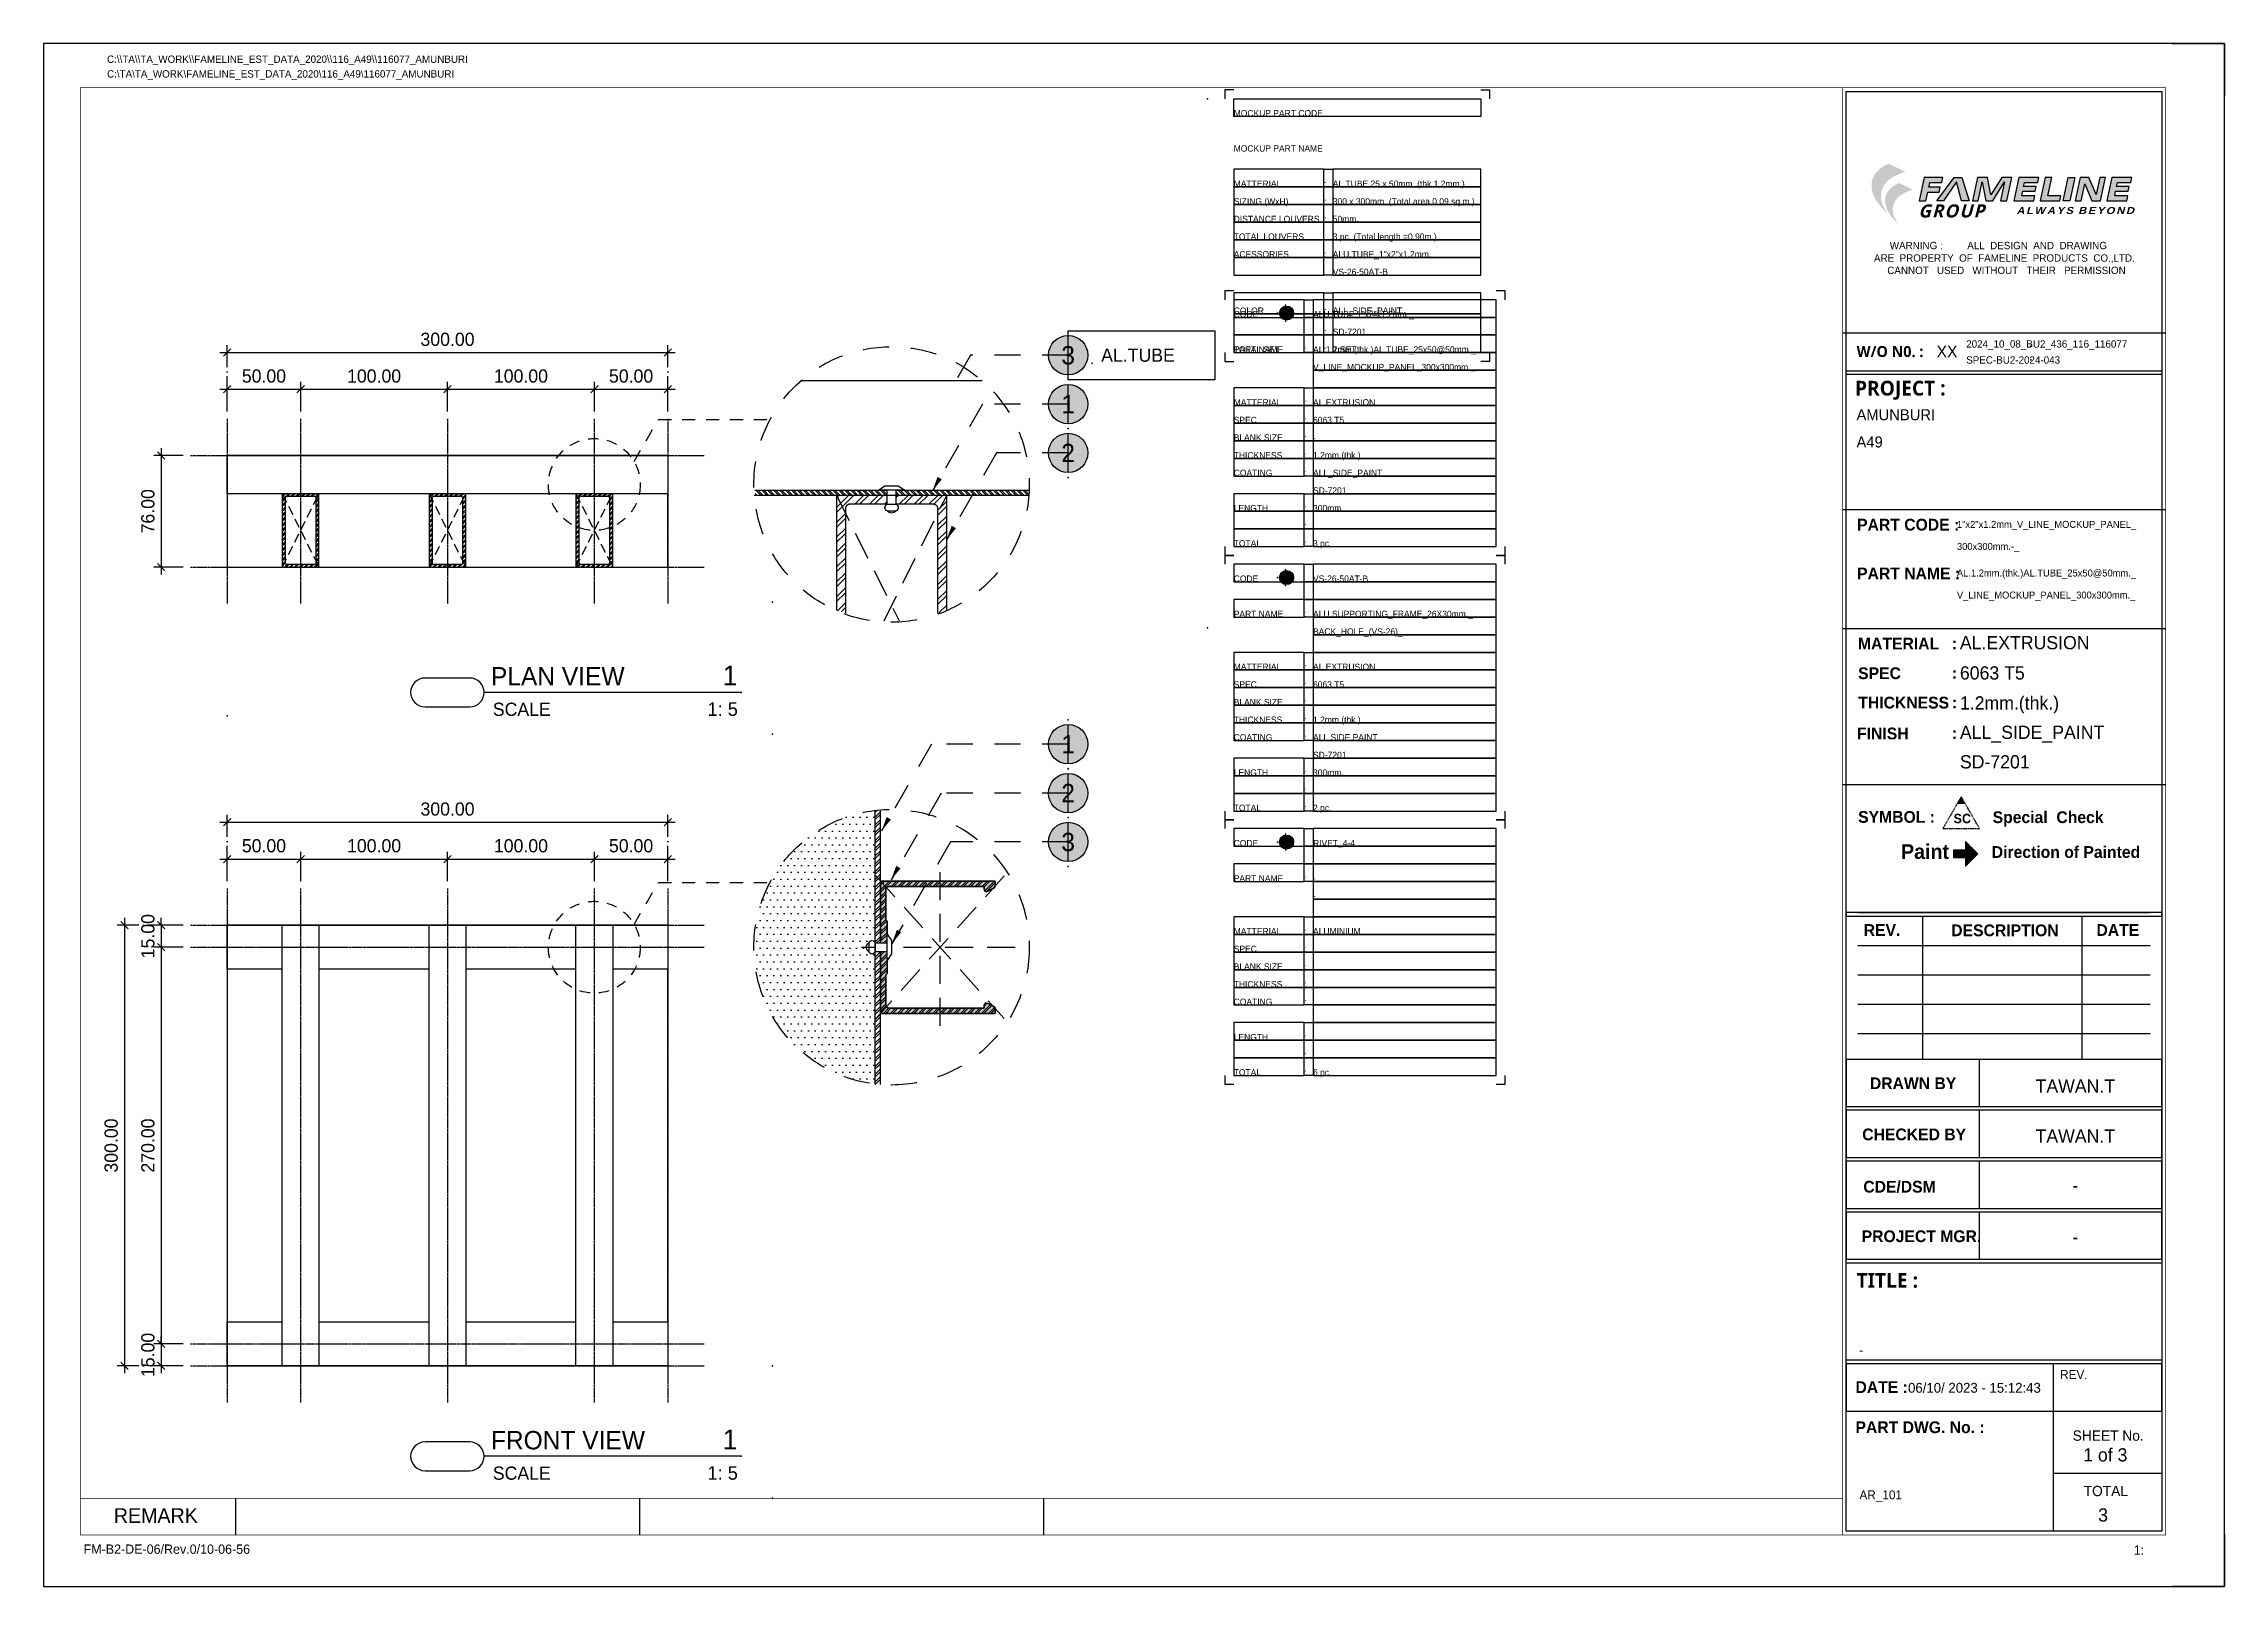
# Model space of a CAD drawing. Header units: millimetres. Extents: x -244126 to 368105, y -173968 to 259060.
# Drawn here: x -9482 to -7997, y 36859 to 37909 of the extents above; entities that cross this region are included whole.
import ezdxf
from ezdxf.enums import TextEntityAlignment as Align
from ezdxf.xclip import XClip

# ---------------------------------------------------------------- set-up
doc = ezdxf.new("R2010")
doc.units = ezdxf.units.MM
doc.header["$MEASUREMENT"] = 0
doc.header["$XCLIPFRAME"] = 0
for name, pattern in [('005_GG_TA_LINE', [13.75, 5, -1.25, 1.25, -1.25, 5]), ('ACAD_ISO04W100', [30, 24, -3, 0, -3]), ('BORDER2', [22.225, 6.35, -3.175, 6.35, -3.175, 0, -3.175]), ('CENTER', [2, 1.25, -0.25, 0.25, -0.25]), ('HIDDEN', [9.525, 6.35, -3.175]), ('TA_GL_000.00010', [0.000275, 0.0001, -2.5e-05, 2.5e-05, -2.5e-05, 0.0001]), ('TA_HL_001.00', [6.5, 3.55, -2.95]), ('TA_HL_002.00', [13, 7.1, -5.9]), ('TA_HL_003.00000', [19.5, 10.65, -8.85]), ('TA_HL_005.00000', [32.5, 17.75, -14.75])]:
    doc.linetypes.add(name, pattern=pattern)
for name, color, linetype in [('000 - D I M', 6, 'Continuous'), ('000 - D I M 0.25', 6, 'Continuous'), ('000 - GRID', 8, 'CENTER'), ('000 - H A T C H', 8, 'Continuous'), ('000 - H I D D E N', 7, 'Continuous'), ('000 - L I N E 0.1', 1, 'Continuous'), ('000 - SYMBOL CON', 1, 'Continuous'), ('000 - T E X T', 4, 'Continuous'), ('000 - TITLEBLOCK', 4, 'Continuous'), ('000 - WIPEOUT', 250, 'Continuous'), ('001 - ASCESSORIES', 1, 'Continuous'), ('002 - STRUCTURAL STEEL', 4, 'Continuous'), ('A04_TUBE SERIES', 7, 'Continuous'), ('FL-Support ii', 5, 'Continuous'), ('T E X T', 4, 'Continuous')]:
    doc.layers.add(name, color=color, linetype=linetype)
doc.styles.add('BROWALLIA', font='BrowalliaUPC.ttf')
doc.styles.add('century gothic111111', font='CordiaUPC.ttf')
doc.styles.add('Cetury Gothic', font='GOTHIC.TTF')
doc.styles.add('CORDIA', font='cordia.shx')
doc.styles.add('MtXpl_BrowalliaUPC', font='BrowalliaUPC.ttf')
doc.styles.add('MtXpl_Century_Gothic', font='GOTHICB.TTF')
doc.styles.add('MtXpl_Malgun_Gothic', font='malgunbd.ttf')
doc.styles.add('TA', font='Cordia New.ttf', dxfattribs={"height": 4.5})
doc.dimstyles.new('DIM E-E', dxfattribs={"dimscale": 2, "dimtxt": 0.18, "dimasz": 0.1, "dimexe": 0.1, "dimexo": 0.1, "dimgap": 0.09, "dimtad": 1, "dimtoh": 1, "dimzin": 0, "dimdsep": 46, "dimtxsty": 'CORDIA', "dimblk": 'OBLIQUE', "dimcen": 0.1, "dimdle": 0.1, "dimclrd": 40, "dimclre": 140, "dimclrt": 3, "dimadec": 0, "dimazin": 0, "dimtfac": 1, "dimtix": 1, "dimtmove": 2, "dimatfit": 3, "dimfxl": 1, "dimtolj": 1, "dimtzin": 0, "dimarcsym": 0})
pattern_1 = [(45, (7e-15, 37.5), (-1.6838, 1.6838), []), (45, (1.1225, 37.5), (-1.6838, 1.6838), [])]

msp = doc.modelspace()

# ---------------------------------------------------------------- blocks, each defined once
blk = doc.blocks.new('*U975')
at = {"color": 250}
blk.add_wipeout([(12.5, 0), (12.5, 50), (-12.5, 50), (-12.5, 0)], dxfattribs=at).dxf.layer = '000 - WIPEOUT'
at = {"layer": '000 - H I D D E N', "color": 8, "linetype": 'HIDDEN'}
for p, q in [((12.5, 0), (-12.5, 50)), ((12.5, 50), (-12.5, 0))]:
    blk.add_line(p, q, dxfattribs=at)
at = {"layer": '002 - STRUCTURAL STEEL', "color": 0}
blk.add_lwpolyline([(12.5, 0), (12.5, 50), (-12.5, 50), (-12.5, 0)], close=True, dxfattribs=at)
blk.add_lwpolyline([(10.5, 3), (10.5, 47, 0.414214), (9.5, 48), (-9.5, 48, 0.414214), (-10.5, 47), (-10.5, 3, 0.414214), (-9.5, 2), (9.5, 2, 0.414214)], format="xyb", close=True, dxfattribs=at)
at = {"layer": 'Defpoints', "color": 250}
blk.add_lwpolyline([(12.5, 0), (12.5, 50), (-12.5, 50), (-12.5, 0)], close=True, dxfattribs=at)
at = {"color": 250}
blk.add_wipeout([(12.5, 0), (12.5, 50), (-12.5, 50), (-12.5, 0)], dxfattribs=at).dxf.layer = '000 - WIPEOUT'
at = {"layer": '000 - H A T C H'}
h = blk.add_hatch(dxfattribs=at)
h.set_pattern_fill('ANSI32', color=256, scale=0.25)
h.set_pattern_definition(pattern_1)
h.paths.add_polyline_path([(12.5, 0), (12.5, 50), (-12.5, 50), (-12.5, 0)])
edge = h.paths.add_edge_path(flags=16)
edge.add_line((10.5, 3), (10.5, 47))
edge.add_arc((9.5, 47), 1, 360, 450)
edge.add_line((9.5, 48), (-9.5, 48))
edge.add_arc((-9.5, 47), 1, 90, 180)
edge.add_line((-10.5, 47), (-10.5, 3))
edge.add_arc((-9.5, 3), 1, 180, 270)
edge.add_line((-9.5, 2), (9.5, 2))
edge.add_arc((9.5, 3), 1, 270, 360)
at = {"layer": '000 - H I D D E N', "color": 8, "linetype": 'HIDDEN'}
for p, q in [((12.5, 0), (-12.5, 50)), ((12.5, 50), (-12.5, 0))]:
    blk.add_line(p, q, dxfattribs=at)
at = {"layer": '002 - STRUCTURAL STEEL', "color": 0}
blk.add_lwpolyline([(12.5, 0), (12.5, 50), (-12.5, 50), (-12.5, 0)], close=True, dxfattribs=at)
blk.add_lwpolyline([(10.5, 3), (10.5, 47, 0.414214), (9.5, 48), (-9.5, 48, 0.414214), (-10.5, 47), (-10.5, 3, 0.414214), (-9.5, 2), (9.5, 2, 0.414214)], format="xyb", close=True, dxfattribs=at)
at = {"layer": 'Defpoints', "color": 250}
blk.add_lwpolyline([(12.5, 0), (12.5, 50), (-12.5, 50), (-12.5, 0)], close=True, dxfattribs=at)
blk = doc.blocks.new('*U984')
at = {"color": 1}
blk.add_wipeout([(83.48, -11.8), (0, -11.8), (0, 13), (83.48, 13)], dxfattribs=at).dxf.layer = '000 - WIPEOUT'
at = {"layer": '000 - H A T C H'}
h = blk.add_hatch(dxfattribs=at)
h.set_pattern_fill('ANSI32', color=256, scale=0.1)
h.set_pattern_definition([(45, (-5731.1298, 1923.6273), (-0.67351921, 0.67351921), []), (45, (-5730.6808, 1923.6273), (-0.67351921, 0.67351921), [])])
h.paths.add_polyline_path([(0, -13), (83.48, -13), (83.48, -11.8), (0, -11.8)])
at = {"layer": '001 - ASCESSORIES', "color": 1}
blk.add_lwpolyline([(83.48, -11.8), (0, -11.8), (0, 13), (83.48, 13)], close=True, dxfattribs=at)
at = {"layer": '001 - ASCESSORIES', "color": 0}
blk.add_lwpolyline([(0, -13), (83.48, -13), (83.48, -11.8), (0, -11.8)], close=True, dxfattribs=at)
blk = doc.blocks.new('*U746')
at = {"color": 0}
blk.add_wipeout([(-150, 15), (150, 15), (150, -15), (-150, -15)], dxfattribs=at).dxf.layer = '000 - WIPEOUT'
at = {"layer": '002 - STRUCTURAL STEEL', "color": 0, "linetype": 'ByBlock'}
blk.add_lwpolyline([(-150, 15), (150, 15), (150, -15), (-150, -15)], close=True, dxfattribs=at)
blk = doc.blocks.new('*U970')
at = {"color": 0}
blk.add_wipeout([(-12.5, 300), (12.5, 300), (12.5, 0), (-12.5, 0)], dxfattribs=at).dxf.layer = '000 - WIPEOUT'
at = {"layer": '002 - STRUCTURAL STEEL', "color": 0, "linetype": 'ByBlock'}
blk.add_lwpolyline([(-12.5, 300), (12.5, 300), (12.5, 0), (-12.5, 0)], close=True, dxfattribs=at)
blk = doc.blocks.new('_Oblique')
at = {"color": 0, "linetype": 'ByBlock', "lineweight": -2}
blk.add_line((-0.5, -0.5), (0.5, 0.5), dxfattribs=at)
blk = doc.blocks.new('*D3248')
at = {"layer": '000 - D I M', "color": 40, "lineweight": -2, "transparency": 16777216}
blk.add_line((-9361.9, 37354.3), (-9301.9, 37354.3), dxfattribs=at)
at = {"layer": '000 - D I M', "color": 140, "linetype": 'ACAD_ISO04W100', "lineweight": -2, "transparency": 16777216}
for p, q in [((-9356.9, 37339.3), (-9356.9, 37359.3)), ((-9306.9, 37339.3), (-9306.9, 37359.3))]:
    blk.add_line(p, q, dxfattribs=at)
at = {"layer": 'Defpoints', "color": 0, "transparency": 16777216}
for p in [(-9306.9, 37354.3), (-9356.9, 37334.3), (-9306.9, 37334.3)]:
    blk.add_point(p, dxfattribs=at)
at = {"layer": '000 - D I M', "color": 40, "lineweight": -2, "transparency": 16777216, "xscale": 5, "yscale": 5, "zscale": 5, "rotation": 180}
blk.add_blockref('_Oblique', (-9356.9, 37354.3), dxfattribs=at)
at = {"layer": '000 - D I M', "color": 40, "lineweight": -2, "transparency": 16777216, "xscale": 5, "yscale": 5, "zscale": 5}
blk.add_blockref('_Oblique', (-9306.9, 37354.3), dxfattribs=at)
at = {"layer": '000 - D I M', "color": 3, "transparency": 16777216, "insert": (-9331.9, 37363.3), "char_height": 9, "attachment_point": 5, "style": 'CORDIA'}
blk.add_mtext('\\A1;50.00', dxfattribs=at)
blk = doc.blocks.new('*D3249')
at = {"layer": '000 - D I M', "color": 40, "lineweight": -2, "transparency": 16777216}
blk.add_line((-9311.9, 37354.3), (-9201.9, 37354.3), dxfattribs=at)
at = {"layer": '000 - D I M', "color": 140, "linetype": 'ACAD_ISO04W100', "lineweight": -2, "transparency": 16777216}
for p, q in [((-9306.9, 37339.3), (-9306.9, 37359.3)), ((-9206.9, 37339.3), (-9206.9, 37359.3))]:
    blk.add_line(p, q, dxfattribs=at)
at = {"layer": 'Defpoints', "color": 0, "transparency": 16777216}
for p in [(-9206.9, 37354.3), (-9306.9, 37334.3), (-9206.9, 37334.3)]:
    blk.add_point(p, dxfattribs=at)
at = {"layer": '000 - D I M', "color": 40, "lineweight": -2, "transparency": 16777216, "xscale": 5, "yscale": 5, "zscale": 5, "rotation": 180}
blk.add_blockref('_Oblique', (-9306.9, 37354.3), dxfattribs=at)
at = {"layer": '000 - D I M', "color": 40, "lineweight": -2, "transparency": 16777216, "xscale": 5, "yscale": 5, "zscale": 5}
blk.add_blockref('_Oblique', (-9206.9, 37354.3), dxfattribs=at)
at = {"layer": '000 - D I M', "color": 3, "transparency": 16777216, "insert": (-9256.9, 37363.3), "char_height": 9, "attachment_point": 5, "style": 'CORDIA'}
blk.add_mtext('\\A1;100.00', dxfattribs=at)
blk = doc.blocks.new('*D3250')
at = {"layer": '000 - D I M', "color": 40, "lineweight": -2, "transparency": 16777216}
blk.add_line((-9211.9, 37354.3), (-9101.9, 37354.3), dxfattribs=at)
at = {"layer": '000 - D I M', "color": 140, "linetype": 'ACAD_ISO04W100', "lineweight": -2, "transparency": 16777216}
for p, q in [((-9206.9, 37339.3), (-9206.9, 37359.3)), ((-9106.9, 37339.3), (-9106.9, 37359.3))]:
    blk.add_line(p, q, dxfattribs=at)
at = {"layer": 'Defpoints', "color": 0, "transparency": 16777216}
for p in [(-9106.9, 37354.3), (-9206.9, 37334.3), (-9106.9, 37334.3)]:
    blk.add_point(p, dxfattribs=at)
at = {"layer": '000 - D I M', "color": 40, "lineweight": -2, "transparency": 16777216, "xscale": 5, "yscale": 5, "zscale": 5, "rotation": 180}
blk.add_blockref('_Oblique', (-9206.9, 37354.3), dxfattribs=at)
at = {"layer": '000 - D I M', "color": 40, "lineweight": -2, "transparency": 16777216, "xscale": 5, "yscale": 5, "zscale": 5}
blk.add_blockref('_Oblique', (-9106.9, 37354.3), dxfattribs=at)
at = {"layer": '000 - D I M', "color": 3, "transparency": 16777216, "insert": (-9156.9, 37363.3), "char_height": 9, "attachment_point": 5, "style": 'CORDIA'}
blk.add_mtext('\\A1;100.00', dxfattribs=at)
blk = doc.blocks.new('*D3251')
at = {"layer": '000 - D I M', "color": 40, "lineweight": -2, "transparency": 16777216}
blk.add_line((-9111.9, 37354.3), (-9051.9, 37354.3), dxfattribs=at)
at = {"layer": '000 - D I M', "color": 140, "linetype": 'ACAD_ISO04W100', "lineweight": -2, "transparency": 16777216}
for p, q in [((-9106.9, 37339.3), (-9106.9, 37359.3)), ((-9056.9, 37339.3), (-9056.9, 37359.3))]:
    blk.add_line(p, q, dxfattribs=at)
at = {"layer": 'Defpoints', "color": 0, "transparency": 16777216}
for p in [(-9056.9, 37354.3), (-9106.9, 37334.3), (-9056.9, 37334.3)]:
    blk.add_point(p, dxfattribs=at)
at = {"layer": '000 - D I M', "color": 40, "lineweight": -2, "transparency": 16777216, "xscale": 5, "yscale": 5, "zscale": 5, "rotation": 180}
blk.add_blockref('_Oblique', (-9106.9, 37354.3), dxfattribs=at)
at = {"layer": '000 - D I M', "color": 40, "lineweight": -2, "transparency": 16777216, "xscale": 5, "yscale": 5, "zscale": 5}
blk.add_blockref('_Oblique', (-9056.9, 37354.3), dxfattribs=at)
at = {"layer": '000 - D I M', "color": 3, "transparency": 16777216, "insert": (-9081.9, 37363.3), "char_height": 9, "attachment_point": 5, "style": 'CORDIA'}
blk.add_mtext('\\A1;50.00', dxfattribs=at)
blk = doc.blocks.new('*D3252')
at = {"layer": '000 - D I M', "color": 140, "linetype": 'ACAD_ISO04W100', "lineweight": -2, "transparency": 16777216}
for p, q in [((-9386.9, 37309.3), (-9406.9, 37309.3)), ((-9386.9, 37294.3), (-9406.9, 37294.3))]:
    blk.add_line(p, q, dxfattribs=at)
at = {"layer": '000 - D I M', "color": 40, "lineweight": -2, "transparency": 16777216}
for p, q in [((-9401.9, 37309.3), (-9401.9, 37314.3)), ((-9401.9, 37309.3), (-9401.9, 37294.3)), ((-9401.9, 37294.3), (-9401.9, 37289.3))]:
    blk.add_line(p, q, dxfattribs=at)
at = {"layer": 'Defpoints', "color": 0, "transparency": 16777216}
for p in [(-9381.9, 37309.3), (-9401.9, 37294.3), (-9381.9, 37294.3)]:
    blk.add_point(p, dxfattribs=at)
at = {"layer": '000 - D I M', "color": 40, "lineweight": -2, "transparency": 16777216, "xscale": 5, "yscale": 5, "zscale": 5}
for p, rotation in [((-9401.9, 37309.3), 270), ((-9401.9, 37294.3), 90)]:
    blk.add_blockref('_Oblique', p, dxfattribs=dict(at, rotation=rotation))
at = {"layer": '000 - D I M', "color": 3, "transparency": 16777216, "insert": (-9410.9, 37301.8), "char_height": 9, "attachment_point": 5, "rotation": 90, "style": 'CORDIA'}
blk.add_mtext('\\A1;15.00', dxfattribs=at)
blk = doc.blocks.new('*D3253')
at = {"layer": '000 - D I M', "color": 140, "linetype": 'ACAD_ISO04W100', "lineweight": -2, "transparency": 16777216}
for p, q in [((-9386.9, 37294.3), (-9406.9, 37294.3)), ((-9386.9, 37024.3), (-9406.9, 37024.3))]:
    blk.add_line(p, q, dxfattribs=at)
at = {"layer": '000 - D I M', "color": 40, "lineweight": -2, "transparency": 16777216}
blk.add_line((-9401.9, 37299.3), (-9401.9, 37019.3), dxfattribs=at)
at = {"layer": 'Defpoints', "color": 0, "transparency": 16777216}
for p in [(-9381.9, 37294.3), (-9401.9, 37024.3), (-9381.9, 37024.3)]:
    blk.add_point(p, dxfattribs=at)
at = {"layer": '000 - D I M', "color": 40, "lineweight": -2, "transparency": 16777216, "xscale": 5, "yscale": 5, "zscale": 5}
for p, rotation in [((-9401.9, 37294.3), 90), ((-9401.9, 37024.3), 270)]:
    blk.add_blockref('_Oblique', p, dxfattribs=dict(at, rotation=rotation))
at = {"layer": '000 - D I M', "color": 3, "transparency": 16777216, "insert": (-9410.9, 37159.3), "char_height": 9, "attachment_point": 5, "rotation": 90, "style": 'CORDIA'}
blk.add_mtext('\\A1;270.00', dxfattribs=at)
blk = doc.blocks.new('*D3254')
at = {"layer": '000 - D I M', "color": 140, "linetype": 'ACAD_ISO04W100', "lineweight": -2, "transparency": 16777216}
for p, q in [((-9386.9, 37024.3), (-9406.9, 37024.3)), ((-9386.9, 37009.3), (-9406.9, 37009.3))]:
    blk.add_line(p, q, dxfattribs=at)
at = {"layer": '000 - D I M', "color": 40, "lineweight": -2, "transparency": 16777216}
for p, q in [((-9401.9, 37024.3), (-9401.9, 37029.3)), ((-9401.9, 37024.3), (-9401.9, 37009.3)), ((-9401.9, 37009.3), (-9401.9, 37004.3))]:
    blk.add_line(p, q, dxfattribs=at)
at = {"layer": 'Defpoints', "color": 0, "transparency": 16777216}
for p in [(-9381.9, 37024.3), (-9401.9, 37009.3), (-9381.9, 37009.3)]:
    blk.add_point(p, dxfattribs=at)
at = {"layer": '000 - D I M', "color": 40, "lineweight": -2, "transparency": 16777216, "xscale": 5, "yscale": 5, "zscale": 5}
for p, rotation in [((-9401.9, 37024.3), 270), ((-9401.9, 37009.3), 90)]:
    blk.add_blockref('_Oblique', p, dxfattribs=dict(at, rotation=rotation))
at = {"layer": '000 - D I M', "color": 3, "transparency": 16777216, "insert": (-9410.9, 37016.8), "char_height": 9, "attachment_point": 5, "rotation": 90, "style": 'CORDIA'}
blk.add_mtext('\\A1;15.00', dxfattribs=at)
blk = doc.blocks.new('*D3255')
at = {"layer": '000 - D I M', "color": 40, "lineweight": -2, "transparency": 16777216}
blk.add_line((-9361.9, 37379.3), (-9051.9, 37379.3), dxfattribs=at)
at = {"layer": '000 - D I M', "color": 140, "linetype": 'ACAD_ISO04W100', "lineweight": -2, "transparency": 16777216}
for p, q in [((-9356.9, 37339.3), (-9356.9, 37384.3)), ((-9056.9, 37339.3), (-9056.9, 37384.3))]:
    blk.add_line(p, q, dxfattribs=at)
at = {"layer": 'Defpoints', "color": 0, "transparency": 16777216}
for p in [(-9056.9, 37379.3), (-9356.9, 37334.3), (-9056.9, 37334.3)]:
    blk.add_point(p, dxfattribs=at)
at = {"layer": '000 - D I M', "color": 40, "lineweight": -2, "transparency": 16777216, "xscale": 5, "yscale": 5, "zscale": 5, "rotation": 180}
blk.add_blockref('_Oblique', (-9356.9, 37379.3), dxfattribs=at)
at = {"layer": '000 - D I M', "color": 40, "lineweight": -2, "transparency": 16777216, "xscale": 5, "yscale": 5, "zscale": 5}
blk.add_blockref('_Oblique', (-9056.9, 37379.3), dxfattribs=at)
at = {"layer": '000 - D I M', "color": 3, "transparency": 16777216, "insert": (-9206.9, 37388.3), "char_height": 9, "attachment_point": 5, "style": 'CORDIA'}
blk.add_mtext('\\A1;300.00', dxfattribs=at)
blk = doc.blocks.new('*D3256')
at = {"layer": '000 - D I M', "color": 140, "linetype": 'ACAD_ISO04W100', "lineweight": -2, "transparency": 16777216}
for p, q in [((-9386.9, 37309.3), (-9431.9, 37309.3)), ((-9386.9, 37009.3), (-9431.9, 37009.3))]:
    blk.add_line(p, q, dxfattribs=at)
at = {"layer": '000 - D I M', "color": 40, "lineweight": -2, "transparency": 16777216}
blk.add_line((-9426.9, 37314.3), (-9426.9, 37004.3), dxfattribs=at)
at = {"layer": 'Defpoints', "color": 0, "transparency": 16777216}
for p in [(-9381.9, 37309.3), (-9426.9, 37009.3), (-9381.9, 37009.3)]:
    blk.add_point(p, dxfattribs=at)
at = {"layer": '000 - D I M', "color": 40, "lineweight": -2, "transparency": 16777216, "xscale": 5, "yscale": 5, "zscale": 5}
for p, rotation in [((-9426.9, 37309.3), 90), ((-9426.9, 37009.3), 270)]:
    blk.add_blockref('_Oblique', p, dxfattribs=dict(at, rotation=rotation))
at = {"layer": '000 - D I M', "color": 3, "transparency": 16777216, "insert": (-9435.9, 37159.3), "char_height": 9, "attachment_point": 5, "rotation": 90, "style": 'CORDIA'}
blk.add_mtext('\\A1;300.00', dxfattribs=at)
blk = doc.blocks.new('*U972')
at = {"color": 0}
blk.add_wipeout([(-150, 13), (150, 13), (150, -13), (-150, -13)], dxfattribs=at).dxf.layer = '000 - WIPEOUT'
at = {"layer": '002 - STRUCTURAL STEEL', "color": 0, "linetype": 'ByBlock'}
blk.add_lwpolyline([(-150, 13), (150, 13), (150, -13), (-150, -13)], close=True, dxfattribs=at)
blk = doc.blocks.new('*U973')
at = {"color": 250}
blk.add_wipeout([(12.5, 0), (12.5, 50), (-12.5, 50), (-12.5, 0)], dxfattribs=at).dxf.layer = '000 - WIPEOUT'
at = {"layer": '000 - H I D D E N', "color": 8, "linetype": 'HIDDEN'}
for p, q in [((12.5, 0), (-12.5, 50)), ((12.5, 50), (-12.5, 0))]:
    blk.add_line(p, q, dxfattribs=at)
at = {"layer": '002 - STRUCTURAL STEEL', "color": 0}
blk.add_lwpolyline([(12.5, 0), (12.5, 50), (-12.5, 50), (-12.5, 0)], close=True, dxfattribs=at)
blk.add_lwpolyline([(10.5, 3), (10.5, 47, 0.414214), (9.5, 48), (-9.5, 48, 0.414214), (-10.5, 47), (-10.5, 3, 0.414214), (-9.5, 2), (9.5, 2, 0.414214)], format="xyb", close=True, dxfattribs=at)
at = {"layer": 'Defpoints', "color": 250}
blk.add_lwpolyline([(12.5, 0), (12.5, 50), (-12.5, 50), (-12.5, 0)], close=True, dxfattribs=at)
at = {"color": 250}
blk.add_wipeout([(12.5, 0), (12.5, 50), (-12.5, 50), (-12.5, 0)], dxfattribs=at).dxf.layer = '000 - WIPEOUT'
at = {"layer": '000 - H A T C H'}
h = blk.add_hatch(dxfattribs=at)
h.set_pattern_fill('ANSI32', color=256, scale=0.25)
h.set_pattern_definition(pattern_1)
h.paths.add_polyline_path([(12.5, 0), (12.5, 50), (-12.5, 50), (-12.5, 0)])
edge = h.paths.add_edge_path(flags=16)
edge.add_line((10.5, 3), (10.5, 47))
edge.add_arc((9.5, 47), 1, 360, 450)
edge.add_line((9.5, 48), (-9.5, 48))
edge.add_arc((-9.5, 47), 1, 90, 180)
edge.add_line((-10.5, 47), (-10.5, 3))
edge.add_arc((-9.5, 3), 1, 180, 270)
edge.add_line((-9.5, 2), (9.5, 2))
edge.add_arc((9.5, 3), 1, 270, 360)
at = {"layer": '000 - H I D D E N', "color": 8, "linetype": 'HIDDEN'}
for p, q in [((12.5, 0), (-12.5, 50)), ((12.5, 50), (-12.5, 0))]:
    blk.add_line(p, q, dxfattribs=at)
at = {"layer": '002 - STRUCTURAL STEEL', "color": 0}
blk.add_lwpolyline([(12.5, 0), (12.5, 50), (-12.5, 50), (-12.5, 0)], close=True, dxfattribs=at)
blk.add_lwpolyline([(10.5, 3), (10.5, 47, 0.414214), (9.5, 48), (-9.5, 48, 0.414214), (-10.5, 47), (-10.5, 3, 0.414214), (-9.5, 2), (9.5, 2, 0.414214)], format="xyb", close=True, dxfattribs=at)
at = {"layer": 'Defpoints', "color": 250}
blk.add_lwpolyline([(12.5, 0), (12.5, 50), (-12.5, 50), (-12.5, 0)], close=True, dxfattribs=at)
blk = doc.blocks.new('*U974')
at = {"color": 250}
blk.add_wipeout([(12.5, 0), (12.5, 50), (-12.5, 50), (-12.5, 0)], dxfattribs=at).dxf.layer = '000 - WIPEOUT'
at = {"layer": '000 - H I D D E N', "color": 8, "linetype": 'HIDDEN'}
for p, q in [((12.5, 0), (-12.5, 50)), ((12.5, 50), (-12.5, 0))]:
    blk.add_line(p, q, dxfattribs=at)
at = {"layer": '002 - STRUCTURAL STEEL', "color": 0}
blk.add_lwpolyline([(12.5, 0), (12.5, 50), (-12.5, 50), (-12.5, 0)], close=True, dxfattribs=at)
blk.add_lwpolyline([(10.5, 3), (10.5, 47, 0.414214), (9.5, 48), (-9.5, 48, 0.414214), (-10.5, 47), (-10.5, 3, 0.414214), (-9.5, 2), (9.5, 2, 0.414214)], format="xyb", close=True, dxfattribs=at)
at = {"layer": 'Defpoints', "color": 250}
blk.add_lwpolyline([(12.5, 0), (12.5, 50), (-12.5, 50), (-12.5, 0)], close=True, dxfattribs=at)
at = {"color": 250}
blk.add_wipeout([(12.5, 0), (12.5, 50), (-12.5, 50), (-12.5, 0)], dxfattribs=at).dxf.layer = '000 - WIPEOUT'
at = {"layer": '000 - H A T C H'}
h = blk.add_hatch(dxfattribs=at)
h.set_pattern_fill('ANSI32', color=256, scale=0.25)
h.set_pattern_definition(pattern_1)
h.paths.add_polyline_path([(12.5, 0), (12.5, 50), (-12.5, 50), (-12.5, 0)])
edge = h.paths.add_edge_path(flags=16)
edge.add_line((10.5, 3), (10.5, 47))
edge.add_arc((9.5, 47), 1, 360, 450)
edge.add_line((9.5, 48), (-9.5, 48))
edge.add_arc((-9.5, 47), 1, 90, 180)
edge.add_line((-10.5, 47), (-10.5, 3))
edge.add_arc((-9.5, 3), 1, 180, 270)
edge.add_line((-9.5, 2), (9.5, 2))
edge.add_arc((9.5, 3), 1, 270, 360)
at = {"layer": '000 - H I D D E N', "color": 8, "linetype": 'HIDDEN'}
for p, q in [((12.5, 0), (-12.5, 50)), ((12.5, 50), (-12.5, 0))]:
    blk.add_line(p, q, dxfattribs=at)
at = {"layer": '002 - STRUCTURAL STEEL', "color": 0}
blk.add_lwpolyline([(12.5, 0), (12.5, 50), (-12.5, 50), (-12.5, 0)], close=True, dxfattribs=at)
blk.add_lwpolyline([(10.5, 3), (10.5, 47, 0.414214), (9.5, 48), (-9.5, 48, 0.414214), (-10.5, 47), (-10.5, 3, 0.414214), (-9.5, 2), (9.5, 2, 0.414214)], format="xyb", close=True, dxfattribs=at)
at = {"layer": 'Defpoints', "color": 250}
blk.add_lwpolyline([(12.5, 0), (12.5, 50), (-12.5, 50), (-12.5, 0)], close=True, dxfattribs=at)
blk = doc.blocks.new('*D3242')
at = {"layer": '000 - D I M', "color": 140, "linetype": 'ACAD_ISO04W100', "lineweight": -2, "transparency": 16777216}
for p, q in [((-9356.9, 37659), (-9356.9, 37679)), ((-9306.9, 37659), (-9306.9, 37679))]:
    blk.add_line(p, q, dxfattribs=at)
at = {"layer": '000 - D I M', "color": 40, "lineweight": -2, "transparency": 16777216}
blk.add_line((-9361.9, 37674), (-9301.9, 37674), dxfattribs=at)
at = {"layer": 'Defpoints', "color": 0, "transparency": 16777216}
for p in [(-9306.9, 37674), (-9356.9, 37654), (-9306.9, 37654)]:
    blk.add_point(p, dxfattribs=at)
at = {"layer": '000 - D I M', "color": 40, "lineweight": -2, "transparency": 16777216, "xscale": 5, "yscale": 5, "zscale": 5, "rotation": 180}
blk.add_blockref('_Oblique', (-9356.9, 37674), dxfattribs=at)
at = {"layer": '000 - D I M', "color": 40, "lineweight": -2, "transparency": 16777216, "xscale": 5, "yscale": 5, "zscale": 5}
blk.add_blockref('_Oblique', (-9306.9, 37674), dxfattribs=at)
at = {"layer": '000 - D I M', "color": 3, "transparency": 16777216, "insert": (-9331.9, 37683), "char_height": 9, "attachment_point": 5, "style": 'CORDIA'}
blk.add_mtext('\\A1;50.00', dxfattribs=at)
blk = doc.blocks.new('*D3243')
at = {"layer": '000 - D I M', "color": 140, "linetype": 'ACAD_ISO04W100', "lineweight": -2, "transparency": 16777216}
for p, q in [((-9306.9, 37659), (-9306.9, 37679)), ((-9206.9, 37659), (-9206.9, 37679))]:
    blk.add_line(p, q, dxfattribs=at)
at = {"layer": '000 - D I M', "color": 40, "lineweight": -2, "transparency": 16777216}
blk.add_line((-9311.9, 37674), (-9201.9, 37674), dxfattribs=at)
at = {"layer": 'Defpoints', "color": 0, "transparency": 16777216}
for p in [(-9206.9, 37674), (-9306.9, 37654), (-9206.9, 37654)]:
    blk.add_point(p, dxfattribs=at)
at = {"layer": '000 - D I M', "color": 40, "lineweight": -2, "transparency": 16777216, "xscale": 5, "yscale": 5, "zscale": 5, "rotation": 180}
blk.add_blockref('_Oblique', (-9306.9, 37674), dxfattribs=at)
at = {"layer": '000 - D I M', "color": 40, "lineweight": -2, "transparency": 16777216, "xscale": 5, "yscale": 5, "zscale": 5}
blk.add_blockref('_Oblique', (-9206.9, 37674), dxfattribs=at)
at = {"layer": '000 - D I M', "color": 3, "transparency": 16777216, "insert": (-9256.9, 37683), "char_height": 9, "attachment_point": 5, "style": 'CORDIA'}
blk.add_mtext('\\A1;100.00', dxfattribs=at)
blk = doc.blocks.new('*D3244')
at = {"layer": '000 - D I M', "color": 140, "linetype": 'ACAD_ISO04W100', "lineweight": -2, "transparency": 16777216}
for p, q in [((-9206.9, 37659), (-9206.9, 37679)), ((-9106.9, 37659), (-9106.9, 37679))]:
    blk.add_line(p, q, dxfattribs=at)
at = {"layer": '000 - D I M', "color": 40, "lineweight": -2, "transparency": 16777216}
blk.add_line((-9211.9, 37674), (-9101.9, 37674), dxfattribs=at)
at = {"layer": 'Defpoints', "color": 0, "transparency": 16777216}
for p in [(-9106.9, 37674), (-9206.9, 37654), (-9106.9, 37654)]:
    blk.add_point(p, dxfattribs=at)
at = {"layer": '000 - D I M', "color": 40, "lineweight": -2, "transparency": 16777216, "xscale": 5, "yscale": 5, "zscale": 5, "rotation": 180}
blk.add_blockref('_Oblique', (-9206.9, 37674), dxfattribs=at)
at = {"layer": '000 - D I M', "color": 40, "lineweight": -2, "transparency": 16777216, "xscale": 5, "yscale": 5, "zscale": 5}
blk.add_blockref('_Oblique', (-9106.9, 37674), dxfattribs=at)
at = {"layer": '000 - D I M', "color": 3, "transparency": 16777216, "insert": (-9156.9, 37683), "char_height": 9, "attachment_point": 5, "style": 'CORDIA'}
blk.add_mtext('\\A1;100.00', dxfattribs=at)
blk = doc.blocks.new('*D3245')
at = {"layer": '000 - D I M', "color": 140, "linetype": 'ACAD_ISO04W100', "lineweight": -2, "transparency": 16777216}
for p, q in [((-9106.9, 37659), (-9106.9, 37679)), ((-9056.9, 37659), (-9056.9, 37679))]:
    blk.add_line(p, q, dxfattribs=at)
at = {"layer": '000 - D I M', "color": 40, "lineweight": -2, "transparency": 16777216}
blk.add_line((-9111.9, 37674), (-9051.9, 37674), dxfattribs=at)
at = {"layer": 'Defpoints', "color": 0, "transparency": 16777216}
for p in [(-9056.9, 37674), (-9106.9, 37654), (-9056.9, 37654)]:
    blk.add_point(p, dxfattribs=at)
at = {"layer": '000 - D I M', "color": 40, "lineweight": -2, "transparency": 16777216, "xscale": 5, "yscale": 5, "zscale": 5, "rotation": 180}
blk.add_blockref('_Oblique', (-9106.9, 37674), dxfattribs=at)
at = {"layer": '000 - D I M', "color": 40, "lineweight": -2, "transparency": 16777216, "xscale": 5, "yscale": 5, "zscale": 5}
blk.add_blockref('_Oblique', (-9056.9, 37674), dxfattribs=at)
at = {"layer": '000 - D I M', "color": 3, "transparency": 16777216, "insert": (-9081.9, 37683), "char_height": 9, "attachment_point": 5, "style": 'CORDIA'}
blk.add_mtext('\\A1;50.00', dxfattribs=at)
blk = doc.blocks.new('*D3246')
at = {"layer": '000 - D I M', "color": 40, "lineweight": -2, "transparency": 16777216}
blk.add_line((-9401.9, 37634), (-9401.9, 37548), dxfattribs=at)
at = {"layer": '000 - D I M', "color": 140, "linetype": 'ACAD_ISO04W100', "lineweight": -2, "transparency": 16777216}
for p, q in [((-9386.9, 37629), (-9406.9, 37629)), ((-9386.9, 37553), (-9406.9, 37553))]:
    blk.add_line(p, q, dxfattribs=at)
at = {"layer": 'Defpoints', "color": 0, "transparency": 16777216}
for p in [(-9381.9, 37629), (-9401.9, 37553), (-9381.9, 37553)]:
    blk.add_point(p, dxfattribs=at)
at = {"layer": '000 - D I M', "color": 40, "lineweight": -2, "transparency": 16777216, "xscale": 5, "yscale": 5, "zscale": 5}
for p, rotation in [((-9401.9, 37629), 90), ((-9401.9, 37553), 270)]:
    blk.add_blockref('_Oblique', p, dxfattribs=dict(at, rotation=rotation))
at = {"layer": '000 - D I M', "color": 3, "transparency": 16777216, "insert": (-9410.9, 37591), "char_height": 9, "attachment_point": 5, "rotation": 90, "style": 'CORDIA'}
blk.add_mtext('\\A1;76.00', dxfattribs=at)
blk = doc.blocks.new('*D3247')
at = {"layer": '000 - D I M', "color": 40, "lineweight": -2, "transparency": 16777216}
blk.add_line((-9361.9, 37699), (-9051.9, 37699), dxfattribs=at)
at = {"layer": '000 - D I M', "color": 140, "linetype": 'ACAD_ISO04W100', "lineweight": -2, "transparency": 16777216}
for p, q in [((-9356.9, 37659), (-9356.9, 37704)), ((-9056.9, 37659), (-9056.9, 37704))]:
    blk.add_line(p, q, dxfattribs=at)
at = {"layer": 'Defpoints', "color": 0, "transparency": 16777216}
for p in [(-9056.9, 37699), (-9356.9, 37654), (-9056.9, 37654)]:
    blk.add_point(p, dxfattribs=at)
at = {"layer": '000 - D I M', "color": 40, "lineweight": -2, "transparency": 16777216, "xscale": 5, "yscale": 5, "zscale": 5, "rotation": 180}
blk.add_blockref('_Oblique', (-9356.9, 37699), dxfattribs=at)
at = {"layer": '000 - D I M', "color": 40, "lineweight": -2, "transparency": 16777216, "xscale": 5, "yscale": 5, "zscale": 5}
blk.add_blockref('_Oblique', (-9056.9, 37699), dxfattribs=at)
at = {"layer": '000 - D I M', "color": 3, "transparency": 16777216, "insert": (-9206.9, 37708), "char_height": 9, "attachment_point": 5, "style": 'CORDIA'}
blk.add_mtext('\\A1;300.00', dxfattribs=at)
blk = doc.blocks.new('A$Cfd196da9')
at = {"color": 0, "linetype": 'ByBlock', "const_width": 0.1}
blk.add_lwpolyline([(-143.5, -98), (96.5, -98), (96.5, 99), (-143.5, 99)], close=True, dxfattribs=at)
blk = doc.blocks.new('NEW LOGO FAMELINE')
h = blk.add_hatch(color=3)
h.dxf.hatch_style = 1
h.set_gradient(color1=(51, 51, 51), color2=(132, 132, 132), tint=1, name='INVHEMISPHERICAL')
edge = h.paths.add_edge_path()
edge.add_spline(control_points=[(167, -151.3), (166.2, -150.2), (164.6, -148), (161.9, -143.2), (159.3, -137.4), (158.4, -130.6), (159.4, -124.4), (161.9, -118.6), (166.8, -112.3), (175.3, -106.8), (182.7, -104.2), (186.7, -102.7)], knot_values=[0, 0, 0, 0, 3.999368, 8.221458, 16.423435, 22.935826, 28.683381, 35.030362, 41.70231, 52.106571, 65.045306, 65.045306, 65.045306, 65.045306], degree=3, periodic=0)
edge.add_line((186.7, -102.7), (167.5, -93.5))
edge.add_spline(control_points=[(167.5, -93.5), (165.3, -94.5), (160.7, -96.8), (154.8, -101.7), (150.3, -107.6), (148, -114.3), (147.8, -121.1), (149.6, -128.8), (153.3, -135.6), (157.9, -141.6), (162.1, -146.7), (165.3, -149.7), (167, -151.3)], knot_values=[0, 0, 0, 0, 7.114643, 15.455222, 22.761373, 29.246418, 36.248595, 42.954952, 52.716962, 59.173886, 65.493194, 72.469008, 72.469008, 72.469008, 72.469008], degree=3, periodic=0)
edge = h.paths.add_edge_path(flags=16)
edge.add_spline(control_points=[(174.4, -106.3), (174.1, -106.2), (172.5, -105.6), (168.6, -105.4), (162.7, -105.8), (156.2, -106.9), (152.6, -109.1), (151, -110.1)], knot_values=[0, 0, 0, 0, 1.056476, 5.025479, 11.599149, 18.811417, 24.352285, 24.352285, 24.352285, 24.352285], degree=3, periodic=0)
edge.add_spline(control_points=[(151, -110.1), (151.1, -109.8), (151.2, -109.5), (151.8, -108.3), (152.4, -107.3), (153.9, -105.1), (154.9, -104), (157.1, -101.7), (158.4, -100.5), (160.4, -99), (161.1, -98.5), (162.6, -97.6), (163.3, -97.1), (164.9, -96.2), (165.8, -95.8), (167, -95.2), (167.2, -95.1), (167.5, -95)], knot_values=[0.636744, 0.636744, 0.636744, 0.636744, 1.528083, 1.528083, 5.150301, 5.150301, 9.845601, 9.845601, 15.15015, 15.15015, 17.802424, 17.802424, 20.454698, 20.454698, 23.491903, 23.491903, 24.373762, 24.373762, 24.373762, 24.373762], degree=3, periodic=0)
edge.add_line((167.5, -95), (183.3, -102.6))
edge.add_spline(control_points=[(183.3, -102.6), (182.4, -102.9), (181.5, -103.2), (178.6, -104.4), (176.5, -105.2), (174.4, -106.3)], knot_values=[3.151221, 3.151221, 3.151221, 3.151221, 5.963358, 5.963358, 12.618488, 12.618488, 12.618488, 12.618488], degree=3, periodic=0)
h = blk.add_hatch(color=253)
h.dxf.hatch_style = 1
edge = h.paths.add_edge_path()
edge.add_spline(control_points=[(167.5, -95), (167.2, -95.1), (167, -95.2), (165.8, -95.8), (164.9, -96.2), (163.3, -97.1), (162.6, -97.6), (161.1, -98.5), (160.4, -99), (158.4, -100.5), (157.1, -101.7), (154.9, -104), (153.9, -105.1), (152.4, -107.3), (151.8, -108.3), (151.2, -109.5), (151.1, -109.8), (151, -110.1)], knot_values=[0.636744, 0.636744, 0.636744, 0.636744, 1.518603, 1.518603, 4.555808, 4.555808, 7.208082, 7.208082, 9.860357, 9.860357, 15.164905, 15.164905, 19.860205, 19.860205, 23.482423, 23.482423, 24.373762, 24.373762, 24.373762, 24.373762], degree=3, periodic=0)
edge.add_spline(control_points=[(151, -110.1), (152.6, -109.1), (156.2, -106.9), (162.7, -105.8), (168.6, -105.4), (172.5, -105.6), (174.1, -106.2), (174.4, -106.3)], knot_values=[0, 0, 0, 0, 5.540868, 12.753135, 19.326806, 23.295809, 24.352285, 24.352285, 24.352285, 24.352285], degree=3, periodic=0)
edge.add_spline(control_points=[(174.4, -106.3), (176.5, -105.2), (178.6, -104.4), (181.5, -103.2), (182.4, -102.9), (183.3, -102.6)], knot_values=[3.151221, 3.151221, 3.151221, 3.151221, 9.806351, 9.806351, 12.618488, 12.618488, 12.618488, 12.618488], degree=3, periodic=0)
edge.add_line((183.3, -102.6), (167.5, -95))
edge = h.paths.add_edge_path()
edge.add_spline(control_points=[(179.5, -116.8), (179.3, -116.9), (179.1, -117), (178.1, -117.4), (177.4, -117.8), (176, -118.5), (175.4, -118.9), (174.3, -119.6), (173.7, -120), (172, -121.3), (171, -122.3), (169.1, -124.2), (168.3, -125.1), (167.1, -126.9), (166.6, -127.7), (166.1, -128.8), (166, -129), (165.9, -129.2)], knot_values=[0.636744, 0.636744, 0.636744, 0.636744, 1.518603, 1.518603, 4.555808, 4.555808, 7.208082, 7.208082, 9.860357, 9.860357, 15.164905, 15.164905, 19.860205, 19.860205, 23.482423, 23.482423, 24.373762, 24.373762, 24.373762, 24.373762], degree=3, periodic=0)
edge.add_spline(control_points=[(165.9, -129.2), (166.3, -129), (166.6, -128.7), (167, -128.5)], knot_values=[0, 0, 0, 0, 1.522018, 1.522018, 1.522018, 1.522018], degree=3, periodic=0)
edge.add_spline(control_points=[(167, -128.5), (167.7, -128.1), (168.5, -127.7), (169.2, -127.3)], knot_values=[1.522018, 1.522018, 1.522018, 1.522018, 4.566053, 4.566053, 4.566053, 4.566053], degree=3, periodic=0)
edge.add_spline(control_points=[(169.2, -127.3), (169.5, -127.2), (170.2, -126.9), (171, -126.6), (171.6, -126.5)], knot_values=[4.566053, 4.566053, 4.566053, 4.566053, 5.540868, 7.610089, 7.610089, 7.610089, 7.610089], degree=3, periodic=0)
edge.add_spline(control_points=[(171.6, -126.5), (172.4, -126.3), (173.2, -126.1), (174, -126)], knot_values=[7.610089, 7.610089, 7.610089, 7.610089, 10.654125, 10.654125, 10.654125, 10.654125], degree=3, periodic=0)
edge.add_spline(control_points=[(174, -126), (174.6, -125.9), (175.8, -125.7), (177.1, -125.6), (177.8, -125.5)], knot_values=[10.654125, 10.654125, 10.654125, 10.654125, 12.753135, 15.220178, 15.220178, 15.220178, 15.220178], degree=3, periodic=0)
edge.add_spline(control_points=[(177.8, -125.5), (178.9, -125.5), (180.1, -125.4), (181.4, -125.4), (181.5, -125.4)], knot_values=[15.220178, 15.220178, 15.220178, 15.220178, 19.326806, 19.786231, 19.786231, 19.786231, 19.786231], degree=3, periodic=0)
edge.add_spline(control_points=[(181.5, -125.4), (182.1, -125.5), (182.8, -125.5), (183.4, -125.6)], knot_values=[19.786231, 19.786231, 19.786231, 19.786231, 22.069258, 22.069258, 22.069258, 22.069258], degree=3, periodic=0)
edge.add_spline(control_points=[(183.4, -125.6), (183.7, -125.6), (184.1, -125.7), (184.5, -125.8), (184.6, -125.9)], knot_values=[22.069258, 22.069258, 22.069258, 22.069258, 23.295809, 23.591276, 23.591276, 23.591276, 23.591276], degree=3, periodic=0)
edge.add_spline(control_points=[(184.6, -125.9), (184.8, -125.9), (185, -126), (185.2, -126.1)], knot_values=[23.591276, 23.591276, 23.591276, 23.591276, 24.352285, 24.352285, 24.352285, 24.352285], degree=3, periodic=0)
edge.add_spline(control_points=[(185.2, -126.1), (186.9, -125.2), (188.6, -124.5), (191, -123.5), (191.8, -123.3), (192.5, -123)], knot_values=[3.151221, 3.151221, 3.151221, 3.151221, 9.806351, 9.806351, 12.618488, 12.618488, 12.618488, 12.618488], degree=3, periodic=0)
edge.add_line((192.5, -123), (179.5, -116.8))
h = blk.add_hatch(color=3)
h.dxf.hatch_style = 1
h.set_gradient(color1=(51, 51, 51), color2=(132, 132, 132), tint=1, name='INVHEMISPHERICAL')
edge = h.paths.add_edge_path()
edge.add_spline(control_points=[(179.1, -163.1), (178.5, -162.2), (177.2, -160.4), (174.9, -156.5), (172.8, -151.7), (172, -146), (172.8, -140.9), (174.9, -136.2), (178.9, -131), (185.9, -126.5), (192, -124.3), (195.3, -123.1)], knot_values=[0, 0, 0, 0, 3.28902, 6.761203, 13.506384, 18.862075, 23.588778, 28.808439, 34.295348, 42.851654, 53.492273, 53.492273, 53.492273, 53.492273], degree=3, periodic=0)
edge.add_line((195.3, -123.1), (179.5, -115.6))
edge.add_spline(control_points=[(179.5, -115.6), (177.7, -116.4), (173.9, -118.3), (169.1, -122.3), (165.3, -127.2), (163.4, -132.7), (163.3, -138.3), (164.8, -144.6), (167.9, -150.2), (171.6, -155.1), (175.1, -159.3), (177.7, -161.8), (179.1, -163.1)], knot_values=[0, 0, 0, 0, 5.850974, 12.71014, 18.718608, 24.051811, 29.810295, 35.325501, 43.35363, 48.663707, 53.86061, 59.597414, 59.597414, 59.597414, 59.597414], degree=3, periodic=0)
edge = h.paths.add_edge_path(flags=16)
edge.add_spline(control_points=[(171.6, -126.5), (171, -126.6), (170.2, -126.9), (169.5, -127.2), (169.2, -127.3)], knot_values=[4.566053, 4.566053, 4.566053, 4.566053, 6.635274, 7.610089, 7.610089, 7.610089, 7.610089], degree=3, periodic=0)
edge.add_spline(control_points=[(169.2, -127.3), (168.5, -127.7), (167.7, -128.1), (167, -128.5)], knot_values=[1.522018, 1.522018, 1.522018, 1.522018, 4.566053, 4.566053, 4.566053, 4.566053], degree=3, periodic=0)
edge.add_spline(control_points=[(167, -128.5), (166.6, -128.7), (166.3, -129), (165.9, -129.2)], knot_values=[0, 0, 0, 0, 1.522018, 1.522018, 1.522018, 1.522018], degree=3, periodic=0)
edge.add_spline(control_points=[(165.9, -129.2), (166, -129), (166.1, -128.8), (166.6, -127.7), (167.1, -126.9), (168.3, -125.1), (169.1, -124.2), (171, -122.3), (172, -121.3), (173.7, -120), (174.3, -119.6), (175.4, -118.9), (176, -118.5), (177.4, -117.8), (178.1, -117.4), (179.1, -117), (179.3, -116.9), (179.5, -116.8)], knot_values=[0.636744, 0.636744, 0.636744, 0.636744, 1.528083, 1.528083, 5.150301, 5.150301, 9.845601, 9.845601, 15.15015, 15.15015, 17.802424, 17.802424, 20.454698, 20.454698, 23.491903, 23.491903, 24.373762, 24.373762, 24.373762, 24.373762], degree=3, periodic=0)
edge.add_line((179.5, -116.8), (192.5, -123))
edge.add_spline(control_points=[(192.5, -123), (191.8, -123.3), (191, -123.5), (188.6, -124.5), (186.9, -125.2), (185.2, -126.1)], knot_values=[3.151221, 3.151221, 3.151221, 3.151221, 5.963358, 5.963358, 12.618488, 12.618488, 12.618488, 12.618488], degree=3, periodic=0)
edge.add_spline(control_points=[(185.2, -126.1), (185, -126), (184.8, -125.9), (184.6, -125.9)], knot_values=[23.591276, 23.591276, 23.591276, 23.591276, 24.352285, 24.352285, 24.352285, 24.352285], degree=3, periodic=0)
edge.add_spline(control_points=[(184.6, -125.9), (184.5, -125.8), (184.1, -125.7), (183.7, -125.6), (183.4, -125.6)], knot_values=[22.069258, 22.069258, 22.069258, 22.069258, 22.364725, 23.591276, 23.591276, 23.591276, 23.591276], degree=3, periodic=0)
edge.add_spline(control_points=[(183.4, -125.6), (182.8, -125.5), (182.1, -125.5), (181.5, -125.4)], knot_values=[19.786231, 19.786231, 19.786231, 19.786231, 22.069258, 22.069258, 22.069258, 22.069258], degree=3, periodic=0)
edge.add_spline(control_points=[(181.5, -125.4), (181.4, -125.4), (180.1, -125.4), (178.9, -125.5), (177.8, -125.5)], knot_values=[15.220178, 15.220178, 15.220178, 15.220178, 15.679604, 19.786231, 19.786231, 19.786231, 19.786231], degree=3, periodic=0)
edge.add_spline(control_points=[(177.8, -125.5), (177.1, -125.6), (175.8, -125.7), (174.6, -125.9), (174, -126)], knot_values=[10.654125, 10.654125, 10.654125, 10.654125, 13.121167, 15.220178, 15.220178, 15.220178, 15.220178], degree=3, periodic=0)
edge.add_spline(control_points=[(174, -126), (173.2, -126.1), (172.4, -126.3), (171.6, -126.5)], knot_values=[7.610089, 7.610089, 7.610089, 7.610089, 10.654125, 10.654125, 10.654125, 10.654125], degree=3, periodic=0)
blk = doc.blocks.new('*U1674')
h = blk.add_hatch(color=3)
h.dxf.hatch_style = 1
h.paths.add_polyline_path([(1277.2, 943.1), (1281.8, 943.1), (1283.1, 949), (1290.7, 949), (1291.4, 952.2), (1283.8, 952.2), (1284.5, 955.5), (1292.6, 955.5), (1293.3, 958.9), (1280.6, 958.9)])
h.paths.add_polyline_path([(1289.1, 943.1), (1293.7, 943.1), (1302.6, 955.9), (1305.9, 943.1), (1311.1, 943.1), (1306.2, 958.9), (1300.9, 958.9)])
h.paths.add_polyline_path([(1320.1, 956), (1322.6, 943.1), (1327.3, 943.1), (1335.3, 956), (1332.6, 943.1), (1336.8, 943.1), (1340.2, 958.9), (1333.4, 958.9), (1326, 947.1), (1323.8, 958.9), (1316.8, 958.9), (1313.4, 943.1), (1317.3, 943.1)])
h.paths.add_polyline_path([(1341.7, 943.1), (1355.3, 943.1), (1356, 946.5), (1347, 946.5), (1347.7, 949.6), (1356.2, 949.6), (1356.8, 952.7), (1348.3, 952.7), (1349, 955.5), (1358, 955.5), (1358.7, 958.9), (1345, 958.9)])
h.paths.add_polyline_path([(1359.6, 943.1), (1372.9, 943.1), (1373.7, 946.5), (1364.7, 946.5), (1367.4, 958.9), (1362.9, 958.9)])
h.paths.add_polyline_path([(1375.3, 943.1), (1379.8, 943.1), (1383.1, 958.9), (1378.7, 958.9)])
h.paths.add_polyline_path([(1383.4, 943.1), (1387.5, 943.1), (1389.9, 954.5), (1394.7, 943.1), (1400.7, 943.1), (1404.1, 958.9), (1400.1, 958.9), (1397.6, 947.3), (1392.8, 958.9), (1386.8, 958.9)])
h.paths.add_polyline_path([(1404.9, 943.1), (1418.6, 943.1), (1419.3, 946.5), (1410.3, 946.5), (1410.9, 949.6), (1419.4, 949.6), (1420.1, 952.7), (1411.6, 952.7), (1412.2, 955.5), (1421.2, 955.5), (1421.9, 958.9), (1408.3, 958.9)])
h = blk.add_hatch(color=150)
h.dxf.hatch_style = 1
h.paths.add_polyline_path([(1305.8, 537.4), (1303, 532.4), (1308.7, 532.4)])
at = {"layer": 'FL-Support ii'}
blk.add_hatch(color=1, dxfattribs=at).paths.add_polyline_path([(1308.8, 501.1), (1308.8, 506.9), (1317.2, 498.5), (1308.8, 490.2), (1308.8, 496), (1300.5, 496), (1300.5, 501.1)])
at = {"color": 3, "linetype": 'Continuous'}
for p, q in [((1225, 853.2), (1445, 853.2)), ((1225, 732.9), (1445, 732.9)), ((1445, 651.8), (1225, 651.8)), ((1445, 651.8), (1225, 651.8)), ((1445, 545.6), (1225, 545.6)), ((1279.5, 456.2), (1279.5, 358.7)), ((1388, 456.2), (1388, 358.7)), ((1235.5, 436.2), (1434.5, 436.2)), ((1318.1, 358.7), (1318.1, 326.5)), ((1318.1, 324), (1318.1, 291.9)), ((1318.1, 289.4), (1318.1, 257.2)), ((1318.1, 254.7), (1318.1, 222.6)), ((1368.5, 151.4), (1368.5, 119.3)), ((1368.5, 119.3), (1368.5, 37.5)), ((1368.5, 77.1), (1442.5, 77.1))]:
    blk.add_line(p, q, dxfattribs=at)
at = {"color": 8, "linetype": 'Continuous'}
for p, q in [((1235.5, 458.7), (1434.5, 458.7)), ((1235.5, 416.2), (1434.5, 416.2)), ((1235.5, 396.2), (1434.5, 396.2)), ((1235.5, 376.2), (1434.5, 376.2))]:
    blk.add_line(p, q, dxfattribs=at)
at = {"color": 3}
for points in [[(1293.3, 958.9), (1280.6, 958.9), (1277.2, 943.1), (1281.8, 943.1), (1283.1, 949), (1290.7, 949), (1291.4, 952.2), (1283.8, 952.2), (1284.5, 955.5), (1292.6, 955.5), (1293.3, 958.9)], [(1289.1, 943.1), (1300.9, 958.9), (1306.2, 958.9), (1311.1, 943.1), (1305.9, 943.1), (1302.6, 955.9), (1293.7, 943.1), (1289.1, 943.1)], [(1313.4, 943.1), (1317.3, 943.1), (1320.1, 956), (1322.6, 943.1), (1327.3, 943.1), (1335.3, 956), (1332.6, 943.1), (1336.8, 943.1), (1340.2, 958.9), (1333.4, 958.9), (1326, 947.1), (1323.8, 958.9), (1316.8, 958.9), (1313.4, 943.1)], [(1367.4, 958.9), (1362.9, 958.9), (1359.6, 943.1), (1372.9, 943.1), (1373.7, 946.5), (1364.7, 946.5), (1367.4, 958.9)], [(1378.7, 958.9), (1383.1, 958.9), (1379.8, 943.1), (1375.3, 943.1), (1378.7, 958.9)], [(1383.4, 943.1), (1387.5, 943.1), (1389.9, 954.5), (1394.7, 943.1), (1400.7, 943.1), (1404.1, 958.9), (1400.1, 958.9), (1397.6, 947.3), (1392.8, 958.9), (1386.8, 958.9), (1383.4, 943.1)]]:
    blk.add_lwpolyline(points, dxfattribs=at)
for points in [[(1349, 955.5), (1358, 955.5), (1358.7, 958.9), (1345, 958.9), (1341.7, 943.1), (1355.3, 943.1), (1356, 946.5), (1347, 946.5), (1347.7, 949.6), (1356.2, 949.6), (1356.8, 952.7), (1348.3, 952.7)], [(1412.2, 955.5), (1421.2, 955.5), (1421.9, 958.9), (1408.3, 958.9), (1404.9, 943.1), (1418.6, 943.1), (1419.3, 946.5), (1410.3, 946.5), (1410.9, 949.6), (1419.4, 949.6), (1420.1, 952.7), (1411.6, 952.7)]]:
    blk.add_lwpolyline(points, close=True, dxfattribs=at)
at = {"color": 3, "linetype": 'Continuous'}
for points in [[(1442.5, 827.4), (1442.5, 824.9), (1227.5, 824.9), (1227.5, 827.4)], [(1442.5, 456.2), (1442.5, 458.7), (1227.5, 458.7), (1227.5, 456.2)], [(1442.5, 326.5), (1442.5, 358.7), (1227.5, 358.7), (1227.5, 326.5)], [(1442.5, 291.9), (1442.5, 324), (1227.5, 324), (1227.5, 291.9)], [(1442.5, 257.2), (1442.5, 289.4), (1227.5, 289.4), (1227.5, 257.2)], [(1442.5, 222.6), (1442.5, 254.7), (1227.5, 254.7), (1227.5, 222.6)], [(1442.5, 220.1), (1442.5, 153.9), (1227.5, 153.9), (1227.5, 220.1)], [(1442.5, 119.3), (1442.5, 151.4), (1227.5, 151.4), (1227.5, 119.3)], [(1442.5, 119.3), (1442.5, 37.5), (1227.5, 37.5), (1227.5, 119.3)]]:
    blk.add_lwpolyline(points, close=True, dxfattribs=at)
at = {"color": 150, "linetype": 'HIDDEN', "ltscale": 0.1}
blk.add_lwpolyline([(1293.3, 515.8), (1318.3, 515.8), (1305.8, 537.4), (1293.3, 515.8)], dxfattribs=at)
for p in [(792.5, 1012.5), (1353.3, 844), (1353.3, 834.7), (792.5, 652.5)]:
    blk.add_point(p)
at = {"linetype": '005_GG_TA_LINE'}
for p in [(125, 592.5), (125, 150)]:
    blk.add_point(p, dxfattribs=at)
at = {"layer": '000 - L I N E 0.1', "color": 21, "linetype": 'Continuous'}
for points in [[(35.6, 1050), (0, 1050), (0, 1014.4)], [(1449.4, 1050), (1485, 1050), (1485, 1014.4)], [(0, 35.6), (0, 0), (35.6, 0)], [(1485, 35.6), (1485, 0), (1449.4, 0)]]:
    blk.add_lwpolyline(points, dxfattribs=at)
at = {"layer": '000 - T E X T', "color": 3}
for p, q in [((130.7, 60), (130.7, 35)), ((405.9, 35), (405.9, 60)), ((681.1, 35), (681.1, 60))]:
    blk.add_line(p, q, dxfattribs=at)
at = {"layer": '000 - T E X T', "color": 3, "const_width": 0.5}
blk.add_lwpolyline([(1445, 35), (1225, 35), (1225, 1020), (1445, 1020)], close=True, dxfattribs=at)
at = {"layer": '000 - T E X T', "color": 3}
blk.add_lwpolyline([(1442.5, 37.5), (1227.5, 37.5), (1227.5, 1017.5), (1442.5, 1017.5)], close=True, dxfattribs=at)
at = {"layer": '000 - T E X T', "color": 3, "const_width": 0.5}
blk.add_lwpolyline([(25, 60), (1225, 60)], dxfattribs=at)
at = {"layer": '000 - TITLEBLOCK', "color": 250}
blk.add_lwpolyline([(0, 0), (1485, 0), (1485, 1050), (0, 1050)], close=True, dxfattribs=at)
at = {"layer": 'FL-Support ii', "color": 5}
blk.add_lwpolyline([(1308.8, 490.2), (1317.2, 498.5), (1308.8, 506.9), (1308.8, 501.1), (1300.5, 501.1), (1300.5, 496), (1308.8, 496)], close=True, dxfattribs=at)
at = {"color": 3, "xscale": 0.594778572591873, "yscale": 0.594778572591873, "zscale": 0.594778572591873}
blk.add_blockref('NEW LOGO FAMELINE', (1156.7, 1023.9), dxfattribs=at)
at = {"layer": '000 - T E X T', "color": 3, "xscale": 5, "yscale": 5, "zscale": 5}
blk.add_blockref('A$Cfd196da9', (742.5, 525), dxfattribs=at)
at = {"color": 4, "style": 'Cetury Gothic'}
blk.add_text(' 1:', height=6.25, dxfattribs=at).set_placement((1421, 21.6))
at = {"color": 2, "attachment_point": 1, "style": 'Cetury Gothic'}
for s, width, insert, char_height in [('{\\f@Meiryo UI|b1|i1|c0|p34;\\T1.1;GROUP}', 56.298, (1276.6, 940.6), 8.922), ('{\\fArial Black|b0|i1|c0|p34;\\T1.2;ALWAYS BEYOND}', 91.267, (1343.4, 938.8), 4.758)]:
    blk.add_mtext_dynamic_manual_height_columns(s, width=width, gutter_width=14.9, heights=[0], dxfattribs=dict(at, insert=insert, char_height=char_height))
at = {"color": 4, "insert": (47.8, 53.2), "char_height": 10, "width": 570.617, "attachment_point": 1, "style": 'BROWALLIA'}
blk.add_mtext('{\\fCentury Gothic|b0|i0|c0|p34;REMARK}', dxfattribs=at)
at = {"color": 4, "style": 'TA'}
blk.add_attdef('PAPER_SIZE', text='', height=6.25, dxfattribs=at).set_placement((1421.5, 24.9), align=Align.MIDDLE_RIGHT)
blk.add_attdef('SCALE_SIZE', text='', height=6.25, dxfattribs=at).set_placement((1433.8, 25.1), align=Align.MIDDLE_LEFT)
at = {"layer": '000 - D I M 0.25', "color": 2, "insert": (1297.5, 505.1), "char_height": 10, "width": 335.568, "attachment_point": 3, "style": 'BROWALLIA'}
blk.add_mtext('{\\fBrowalliaUPC|b1|i0|c222|p34;Paint}', dxfattribs=at)
at = {"layer": '000 - H A T C H', "color": 4, "insert": (27.2, 28.5), "char_height": 6.357, "attachment_point": 1, "style": 'century gothic111111'}
blk.add_mtext('FM-B2-DE-06/Rev.0/10-06-56', dxfattribs=at)
at = {"layer": '000 - T E X T', "linetype": '005_GG_TA_LINE', "insert": (1267.1, 138.5), "char_height": 6.719, "attachment_point": 1, "style": 'Cetury Gothic'}
blk.add_mtext(' 06/10/ 2023 - 15:12:43 ', dxfattribs=at)
at = {"layer": '000 - T E X T', "color": 250, "style": 'TA'}
for tag, height, p in [('SUPERLINK', 5, (43.2, 1039.4)), ('NAMEFILE', 5, (43.2, 1029.4)), ('SC', 100, (8.4, 938))]:
    blk.add_attdef(tag, text='', height=height, dxfattribs=at).set_placement(p, align=Align.MIDDLE_LEFT)
at = {"layer": '000 - T E X T', "color": 4, "style": 'TA'}
for tag, height, p in [('NAME_JOB_1', 5, (1309.2, 845.6)), ('NAME_JOB_2', 5, (1309.2, 834.7)), ('NAME_PROJECT_1', 7.5, (1234.5, 797.4)), ('NAME_PROJECT_2', 7.5, (1234.5, 778.9)), ('NAME_PROJECT_3', 7.5, (1234.5, 760.4)), ('CODE_VALUE_1', 4.75, (1302.9, 722.8)), ('CODE_VALUE_2', 4.75, (1302.9, 707.8)), ('PART_NAME_VALUE_1', 4.75, (1302.9, 689.7)), ('PART_NAME_VALUE_2', 4.75, (1302.9, 674.7)), ('PART_NAME_VALUE_3', 4.75, (1302.9, 659.7)), ('MATTERIAL_VALUE_1', 9, (1304.9, 642.3)), ('SPEC_VALUE', 9, (1304.9, 621.7)), ('THICKNESS_VALUE', 9, (1304.9, 601.3)), ('COATING_VALUE_1', 9, (1304.9, 581.3)), ('COATING_VALUE_2', 9, (1304.9, 561.2)), ('NAME_TITLE_1', 6, (1236.3, 194)), ('NAME_TITLE_2', 6, (1236.3, 177.4)), ('NAME_TITLE_3', 6, (1236.3, 160.7)), ('DRAWING_NO1', 6, (1236.5, 82.3)), ('DRAWING_NO2', 6, (1236.5, 62.3))]:
    blk.add_attdef(tag, text='', height=height, dxfattribs=at).set_placement(p, align=Align.MIDDLE_LEFT)
for tag, p in [('NAME_DAFT', (1383.5, 340.5)), ('NAME_CHECKED', (1383.5, 306.5)), ('NAME_DESIGNER', (1383.5, 273)), ('NAME_DESIGN_MGR', (1383.5, 237.8))]:
    blk.add_attdef(tag, text='', height=9, dxfattribs=at).set_placement(p, align=Align.MIDDLE_CENTER)
for tag, p, height in [('REV', (1383.8, 125.6), 9.38), ('NAME_REMARK', (138.2, 43.3), 10)]:
    blk.add_attdef(tag, p, '', height=height, dxfattribs=at)
at = {"layer": '000 - T E X T', "color": 4, "style": 'Cetury Gothic'}
for tag, p in [('SHEET_NO.', (1403.9, 85)), ('TOTAL_SHEET_NO.', (1402.4, 44.1))]:
    blk.add_attdef(tag, text='', height=9, dxfattribs=at).set_placement(p, align=Align.CENTER)
at = {"layer": 'T E X T', "color": 4, "linetype": '005_GG_TA_LINE'}
for s, height, style, p in [('ARE  PROPERTY  OF  FAMELINE  PRODUCTS  CO.,LTD.', 5, 'Cetury Gothic', (1246.4, 901.6)), (' WARNING :         ALL  DESIGN  AND  DRAWING', 5, 'Cetury Gothic', (1255.3, 910.1)), (' CANNOT   USED   WITHOUT   THEIR   PERMISSION', 5, 'Cetury Gothic', (1253.6, 893.2)), ('W/O N0. :', 7.5, 'MtXpl_Malgun_Gothic', (1234.6, 836.7)), ('XX', 8, 'Cetury Gothic', (1289, 836.4)), ('PROJECT :', 10, 'MtXpl_Malgun_Gothic', (1233.5, 810.5)), ('PART CODE :', 8, 'MtXpl_Century_Gothic', (1234.9, 718.6)), ('PART NAME :', 8, 'MtXpl_Century_Gothic', (1234.9, 685.4)), ('MATERIAL', 8, 'MtXpl_Century_Gothic', (1235.5, 637.7)), (':', 8, 'MtXpl_Century_Gothic', (1299.5, 637.7)), ('SPEC', 8, 'MtXpl_Century_Gothic', (1235.6, 617.5)), (':', 8, 'MtXpl_Century_Gothic', (1299.5, 617.7)), ('THICKNESS', 8, 'MtXpl_Century_Gothic', (1235.7, 597.5)), (':', 8, 'MtXpl_Century_Gothic', (1299.5, 597.7)), ('FINISH', 8, 'MtXpl_Century_Gothic', (1234.9, 576.5)), (':', 8, 'MtXpl_Century_Gothic', (1299.5, 576.7)), ('SYMBOL :', 8, 'MtXpl_Century_Gothic', (1235.6, 519.7)), ('Special  Check', 8, 'MtXpl_Century_Gothic', (1327.2, 519.5)), ('Direction of Painted', 8, 'MtXpl_Century_Gothic', (1326.6, 495.8)), ('REV.', 8, 'MtXpl_Century_Gothic', (1239.4, 442.7)), ('DESCRIPTION', 8, 'MtXpl_Century_Gothic', (1299, 442.5)), ('DATE', 8, 'MtXpl_Century_Gothic', (1397.9, 442.7)), ('DRAWN BY', 8, 'MtXpl_Century_Gothic', (1243.6, 338.4)), ('CHECKED BY', 8, 'MtXpl_Century_Gothic', (1238.4, 303.6)), ('CDE/DSM', 8, 'MtXpl_Century_Gothic', (1239.1, 268)), ('PROJECT MGR.', 8, 'MtXpl_Century_Gothic', (1238, 234.3)), ('TITLE :', 10, 'MtXpl_Malgun_Gothic', (1234.5, 203.3)), ('DATE :', 8, 'MtXpl_Century_Gothic', (1233.8, 131.6)), ('REV.', 6, 'Cetury Gothic', (1373.1, 141.2)), ('PART DWG. No. :', 8, 'MtXpl_Century_Gothic', (1233.8, 104.3)), ('SHEET No.', 7, 'Cetury Gothic', (1381.7, 99.1)), ('TOTAL', 7, 'Cetury Gothic', (1389.2, 61.4))]:
    blk.add_text(s, height=height, dxfattribs=dict(at, style=style)).set_placement(p)
at = {"layer": 'T E X T', "color": 150, "insert": (1300.6, 525.8), "char_height": 6.4, "attachment_point": 1, "style": 'Cetury Gothic'}
blk.add_mtext('{\\fCentury Gothic|b1|i0|c0|p34;SC}', dxfattribs=at)
blk = doc.blocks.new('*U1561')
at = {"layer": 'Defpoints', "color": 250}
for points in [[(0, 2.5), (-2.5, 2.5), (-2.5, 0)], [(70.1, 2.5), (72.6, 2.5), (72.6, 0)], [(-2.5, -72), (-2.5, -74.5), (0, -74.5)], [(72.6, -72), (72.6, -74.5), (70.1, -74.5)]]:
    blk.add_lwpolyline(points, dxfattribs=at)
for points in [[(0, 0), (70.1, 0), (70.1, -5), (0, -5)], [(0, -25), (25.6, -25), (25.6, -20), (0, -20)], [(25.6, -20), (28.1, -20), (28.1, -25), (25.6, -25)], [(28.1, -25), (70.1, -25), (70.1, -20), (28.1, -20)], [(0, -30), (25.6, -30), (25.6, -25), (0, -25)], [(0, -35), (25.6, -35), (25.6, -30), (0, -30)], [(25.6, -25), (28.1, -25), (28.1, -30), (25.6, -30)], [(25.6, -30), (28.1, -30), (28.1, -35), (25.6, -35)], [(28.1, -30), (70.1, -30), (70.1, -25), (28.1, -25)], [(28.1, -35), (70.1, -35), (70.1, -30), (28.1, -30)], [(0, -40), (25.6, -40), (25.6, -35), (0, -35)], [(25.6, -35), (28.1, -35), (28.1, -40), (25.6, -40)], [(28.1, -40), (70.1, -40), (70.1, -35), (28.1, -35)], [(0, -45), (25.6, -45), (25.6, -40), (0, -40)], [(25.6, -40), (28.1, -40), (28.1, -45), (25.6, -45)], [(28.1, -45), (70.1, -45), (70.1, -40), (28.1, -40)], [(0, -50), (25.6, -50), (25.6, -45), (0, -45)], [(25.6, -45), (28.1, -45), (28.1, -50), (25.6, -50)], [(28.1, -50), (70.1, -50), (70.1, -45), (28.1, -45)], [(0, -61), (25.6, -61), (25.6, -55), (0, -55)], [(25.6, -55), (28.1, -55), (28.1, -61), (25.6, -61)], [(28.1, -61), (70.1, -61), (70.1, -55), (28.1, -55)], [(0, -67), (25.6, -67), (25.6, -61), (0, -61)], [(25.6, -61), (28.1, -61), (28.1, -67), (25.6, -67)], [(28.1, -67), (70.1, -67), (70.1, -61), (28.1, -61)], [(0, -72), (25.6, -72), (25.6, -67), (0, -67)], [(25.6, -67), (28.1, -67), (28.1, -72), (25.6, -72)], [(28.1, -72), (70.1, -72), (70.1, -67), (28.1, -67)]]:
    blk.add_lwpolyline(points, close=True, dxfattribs=at)
at = {"layer": '000 - T E X T', "linetype": 'BORDER2', "style": 'TA'}
for s, p in [('MOCKUP PART CODE', (0, -5)), ('MOCKUP PART NAME', (0, -15)), ('MATTERIAL', (0, -25)), (':', (25.6, -25)), ('SIZING (WxH)', (0, -30)), (':', (25.6, -30)), ('DISTANCE LOUVERS', (0, -35)), (':', (25.6, -35)), ('ACESSORIES', (0, -45)), ('TOTAL LOUVERS', (0, -40)), (':', (25.6, -45)), (':', (25.6, -61)), (':', (25.6, -67)), ('TOTAL SET', (0, -72)), (':', (25.6, -72))]:
    blk.add_text(s, height=1.8, dxfattribs=at).set_placement(p)
blk.add_text('COLOR', height=1.8, dxfattribs=at).set_placement((0, -60.1), align=Align.MIDDLE_LEFT)
at = {"layer": '000 - T E X T', "style": 'TA'}
for tag, p in [('CODE_VALUE_1', (28.1, -5)), ('CODE_VALUE_2', (28.1, -10)), ('PART_NAME_VALUE_1', (28.1, -15)), ('PART_NAME_VALUE_2', (28.1, -20)), ('MATTERIAL_VALUE', (28.1, -25)), ('SIZING_VALUE', (28.1, -30)), ('DISTANCE_LOUVERS_VALUE', (28.1, -35)), ('ACESSORIES_VALUE1', (28.1, -45)), ('TOTAL_LOUVERS_VALUE1', (28.1, -40)), ('ACESSORIES_VALUE2', (28.1, -50)), ('COATING_VALUE_1', (28.1, -61)), ('COATING_VALUE_2', (28.1, -67)), ('TOTAL_SET_VALUE', (28.1, -72))]:
    blk.add_attdef(tag, p, '', height=1.8, dxfattribs=at)
blk = doc.blocks.new('A$C829836ee')
for p in [(0, 3), (0, -3)]:
    blk.add_point(p)
blk = doc.blocks.new('*U4991')
at = {"layer": '000 - H A T C H'}
h = blk.add_hatch(color=250, dxfattribs=at)
h.dxf.hatch_style = 1
edge = h.paths.add_edge_path()
edge.add_arc((15, -3.8), 2, 90, 270, ccw=False)
edge.add_line((15, -1.8), (15, -1.8))
edge.add_arc((15, -3.8), 2, -90, 90, ccw=False)
edge.add_line((15, -5.8), (15, -5.8))
at = {"layer": '000 - SYMBOL CON', "color": 2}
blk.add_lwpolyline([(15, -5.8, -1), (15, -1.8), (15, -1.8, -1), (15, -5.8)], format="xyb", close=True, dxfattribs=at)
at = {"layer": 'A04_TUBE SERIES', "color": 3}
blk.add_point((12.41, -3.8), dxfattribs=at)
at = {"layer": 'Defpoints', "color": 250}
for points in [[(0, 2.5), (-2.5, 2.5), (-2.5, 0)], [(77, 0), (77, 2.5), (74.5, 2.5)], [(-2.5, -70), (-2.5, -72.5), (0, -72.5)], [(74.5, -72.5), (77, -72.5), (77, -70)]]:
    blk.add_lwpolyline(points, dxfattribs=at)
for points in [[(0, -5), (20, -5), (20, 0), (0, 0)], [(20, 0), (22.5, 0), (22.5, -5), (20, -5)], [(22.5, -5), (74.5, -5), (74.5, 0), (22.5, 0)], [(20, -5), (22.5, -5), (22.5, -10), (20, -10)], [(22.5, -10), (74.5, -10), (74.5, -5), (22.5, -5)], [(0, -15), (20, -15), (20, -10), (0, -10)], [(20, -10), (22.5, -10), (22.5, -15), (20, -15)], [(22.5, -15), (74.5, -15), (74.5, -10), (22.5, -10)], [(22.5, -20), (74.5, -20), (74.5, -15), (22.5, -15)], [(22.5, -25), (74.5, -25), (74.5, -20), (22.5, -20)], [(0, -30), (20, -30), (20, -25), (0, -25)], [(0, -35), (20, -35), (20, -30), (0, -30)], [(20, -25), (22.5, -25), (22.5, -30), (20, -30)], [(20, -30), (22.5, -30), (22.5, -35), (20, -35)], [(22.5, -30), (74.5, -30), (74.5, -25), (22.5, -25)], [(22.5, -35), (74.5, -35), (74.5, -30), (22.5, -30)], [(0, -40), (20, -40), (20, -35), (0, -35)], [(20, -35), (22.5, -35), (22.5, -40), (20, -40)], [(22.5, -40), (74.5, -40), (74.5, -35), (22.5, -35)], [(0, -45), (20, -45), (20, -40), (0, -40)], [(20, -40), (22.5, -40), (22.5, -45), (20, -45)], [(22.5, -45), (74.5, -45), (74.5, -40), (22.5, -40)], [(0, -50), (20, -50), (20, -45), (0, -45)], [(20, -45), (22.5, -45), (22.5, -50), (20, -50)], [(22.5, -50), (74.5, -50), (74.5, -45), (22.5, -45)], [(0, -60), (20, -60), (20, -55), (0, -55)], [(20, -55), (22.5, -55), (22.5, -60), (20, -60)], [(22.5, -55), (74.5, -55), (74.5, -50), (22.5, -50)], [(22.5, -60), (74.5, -60), (74.5, -55), (22.5, -55)], [(0, -65), (20, -65), (20, -60), (0, -60)], [(20, -60), (22.5, -60), (22.5, -65), (20, -65)], [(22.5, -65), (74.5, -65), (74.5, -60), (22.5, -60)], [(0, -70), (20, -70), (20, -65), (0, -65)], [(20, -65), (22.5, -65), (22.5, -70), (20, -70)], [(22.5, -70), (74.5, -70), (74.5, -65), (22.5, -65)]]:
    blk.add_lwpolyline(points, close=True, dxfattribs=at)
at = {"xscale": 0.7454636594928784, "yscale": 0.7454636594928784, "zscale": 0.7454636594928784}
blk.add_blockref('A$C829836ee', (14.71, -3.8), dxfattribs=at)
at = {"layer": '000 - T E X T', "linetype": 'BORDER2', "style": 'TA'}
for s, p in [('CODE', (0, -5)), ('PART NAME', (0, -15)), (':', (20, -15)), ('MATTERIAL', (0, -30)), (':', (20, -30)), ('SPEC', (0, -35)), (':', (20, -35)), ('THICKNESS', (0, -45)), ('BLANK SIZE', (0, -40)), (':', (20, -40)), ('COATING', (0, -50)), (':', (20, -45)), (':', (20, -50)), ('LENGTH', (0, -60)), (':', (20, -60)), (':', (20, -65)), ('TOTAL', (0, -70)), (':', (20, -70))]:
    blk.add_text(s, height=1.8, dxfattribs=at).set_placement(p)
at = {"layer": '000 - T E X T', "style": 'TA', "flags": 1}
blk.add_attdef('BLK_NAME', (1.99, 0.93), '', height=1.8, dxfattribs=at)
at = {"layer": '000 - T E X T', "style": 'MtXpl_BrowalliaUPC'}
blk.add_attdef('NO.CODE', text='', height=1.49, dxfattribs=at).set_placement((14.98, -3.76), align=Align.MIDDLE_CENTER)
at = {"layer": '000 - T E X T', "style": 'TA'}
for tag, p in [('CODE_VALUE_1', (22.5, -5)), ('CODE_VALUE_2', (22.5, -10)), ('PART_NAME_VALUE_1', (22.5, -15)), ('PART_NAME_VALUE_2', (22.5, -20)), ('PART_NAME_VALUE_3', (22.5, -25)), ('MATTERIAL_VALUE_1', (22.5, -30)), ('SPEC_VALUE', (22.5, -35)), ('THICKNESS_VALUE', (22.5, -45)), ('BLANK_SIZE_VALUE', (22.5, -40)), ('COATING_VALUE_1', (22.5, -50)), ('COATING_VALUE_2', (22.5, -55)), ('LENGTH_VALUE_1', (22.5, -60)), ('LENGTH_VALUE_2', (22.5, -65)), ('TOTAL_VALUE', (22.5, -70))]:
    blk.add_attdef(tag, p, '', height=1.8, dxfattribs=at)
blk = doc.blocks.new('*U982')
at = {"layer": '000 - H A T C H', "linetype": '005_GG_TA_LINE'}
h = blk.add_hatch(color=250, dxfattribs=at)
h.dxf.hatch_style = 1
h.paths.add_polyline_path([(-13.5, -15), (12.5, -15), (12.5, -13.78, 0.284155), (12.33, -13.51), (10.69, -12.69, 0.535185), (10, -13.15), (10, -13.8), (-11.5, -13.8, -0.414214), (-12.3, -13), (-12.3, -6.3, -0.267949), (-12.15, -6.04, 0.267949), (-12, -5.78), (-12, 5), (-12, 5.78, 0.267949), (-12.15, 6.04, -0.267949), (-12.3, 6.3), (-12.3, 13, -0.414214), (-11.5, 13.8), (10, 13.8), (10, 13.15, 0.580134), (10.75, 12.72), (12.33, 13.51, 0.284155), (12.5, 13.78), (12.5, 15), (-13.5, 15)])
at = {"layer": '000 - H I D D E N'}
h = blk.add_hatch(dxfattribs=at)
h.set_pattern_fill('ANSI32', color=8, scale=3)
h.paths.add_polyline_path([(-13.5, -15), (12.5, -15), (12.5, -13.78, 0.284155), (12.33, -13.51), (10.69, -12.69, 0.535185), (10, -13.15), (10, -13.8), (-11.5, -13.8, -0.414214), (-12.3, -13), (-12.3, -6.3, -0.267949), (-12.15, -6.04, 0.267949), (-12, -5.78), (-12, 5), (-12, 5.78, 0.267949), (-12.15, 6.04, -0.267949), (-12.3, 6.3), (-12.3, 13, -0.414214), (-11.5, 13.8), (10, 13.8), (10, 13.15, 0.535185), (10.69, 12.69), (12.33, 13.51, 0.284155), (12.5, 13.78), (12.5, 15), (-13.5, 15)])
at = {"color": 3}
blk.add_lwpolyline([(-13.5, -15), (12.5, -15), (12.5, -13.78, 0.284155), (12.33, -13.51), (10.69, -12.69, 0.535185), (10, -13.15), (10, -13.8), (-11.5, -13.8, -0.414214), (-12.3, -13), (-12.3, -6.3, -0.267949), (-12.15, -6.04, 0.267949), (-12, -5.78), (-12, 5), (-12, 5.78, 0.267949), (-12.15, 6.04, -0.267949), (-12.3, 6.3), (-12.3, 13, -0.414214), (-11.5, 13.8), (10, 13.8), (10, 13.15, 0.580134), (10.75, 12.72), (12.33, 13.51, 0.284155), (12.5, 13.78), (12.5, 15), (-13.5, 15), (-13.5, -15)], format="xyb", close=True, dxfattribs=at)
blk.add_point((0, 0))
at = {"layer": '000 - H I D D E N', "color": 8, "linetype": 'HIDDEN'}
for p, q in [((14.55, 16.17), (-14.55, -16.17)), ((-14.55, 16.17), (14.55, -16.17)), ((0, -17.86), (0, 17.86)), ((-17.86, 0), (17.86, 0))]:
    blk.add_line(p, q, dxfattribs=at)
at = {"layer": '001 - ASCESSORIES', "color": 0}
blk.add_lwpolyline([(-12, 5), (-12, -5.78, -0.267949), (-12.15, -6.04, 0.267949), (-12.3, -6.3), (-12.3, -13, 0.414214), (-11.5, -13.8), (10, -13.8), (10, -13.15, -0.535185), (10.69, -12.69), (12.33, -13.51, -0.284155), (12.5, -13.78), (12.5, -15), (-13.5, -15), (-13.5, 15), (12.5, 15), (12.5, 13.78, -0.284155), (12.33, 13.51), (10.69, 12.69, -0.535185), (10, 13.15), (10, 13.8), (-11.5, 13.8, 0.414214), (-12.3, 13), (-12.3, 6.3, 0.267949), (-12.15, 6.04, -0.267949), (-12, 5.78), (-12, 0.3)], format="xyb", dxfattribs=at)
at = {"layer": '001 - ASCESSORIES', "color": 0, "linetype": '005_GG_TA_LINE'}
blk.add_lwpolyline([(-13.5, -15), (12.5, -15), (12.5, -13.78, 0.284155), (12.33, -13.51), (10.69, -12.69, 0.535185), (10, -13.15), (10, -13.8), (-11.5, -13.8, -0.414214), (-12.3, -13), (-12.3, -6.3, -0.267949), (-12.15, -6.04, 0.267949), (-12, -5.78), (-12, 5), (-12, 5.78, 0.267949), (-12.15, 6.04, -0.267949), (-12.3, 6.3), (-12.3, 13, -0.414214), (-11.5, 13.8), (10, 13.8), (10, 13.15, 0.535185), (10.69, 12.69), (12.33, 13.51, 0.284155), (12.5, 13.78), (12.5, 15), (-13.5, 15), (-13.5, -15)], format="xyb", close=True, dxfattribs=at)
blk = doc.blocks.new('*U985')
at = {"color": 0}
blk.add_wipeout([(-0.001, -0.0015), (-0.001, 0.0015), (0, 0.003), (0, -0.003)], dxfattribs=at).dxf.layer = '000 - WIPEOUT'
blk.add_wipeout([(0.0032, 0.001), (0.0032, -0.001), (0, -0.001), (0, 0.001)]).dxf.layer = '000 - WIPEOUT'
at = {"layer": '001 - ASCESSORIES', "color": 0}
for p, q in [((0.0032, 0.001), (0, 0.001)), ((0.0032, -0.001), (0, -0.001))]:
    blk.add_line(p, q, dxfattribs=at)
blk.add_lwpolyline([(-0.001, -0.0015), (-0.001, 0.0015), (0, 0.003), (0, -0.003)], close=True, dxfattribs=at)
blk.add_lwpolyline([(0.0047, -0.001), (0.0047, 0.001, -0.5), (0.0047, -0.001, -0.666667), (0.0032, -0.001), (0.0032, 0.001, -0.666667), (0.0047, 0.001)], format="xyb", dxfattribs=at)
blk = doc.blocks.new('000 - ARROW FOR SYMBOL')
at = {"layer": '000 - SYMBOL CON', "color": 0, "linetype": 'HIDDEN'}
blk.add_solid([(1.29, 1.57), (0, 0), (0.71, 1.9)], dxfattribs=at)
blk = doc.blocks.new('*U986')
h = blk.add_hatch(color=250)
h.dxf.hatch_style = 1
edge = h.paths.add_edge_path()
edge.add_arc((0, 0), 2.68, 0, 360)
for p in [(0, 3.33), (0, -3.33)]:
    blk.add_point(p)
at = {"layer": '000 - SYMBOL CON', "color": 0, "linetype": 'ByBlock'}
for points in [[(0, 0), (-11.68, 0), (-18.49, -11.81)], [(-11.68, 0), (-11.68, 0), (-18.49, -11.81)]]:
    blk.add_lwpolyline(points, dxfattribs=at)
at = {"layer": '000 - SYMBOL CON', "color": 2}
blk.add_circle((0, 0), 2.68, dxfattribs=at)
at = {"layer": 'Defpoints', "color": 250}
blk.add_line((0, -2.68), (0, 2.68), dxfattribs=at)
at = {"layer": '000 - SYMBOL CON', "color": 0}
blk.add_blockref('000 - ARROW FOR SYMBOL', (-18.49, -11.81), dxfattribs=at)
blk.add_blockref('000 - ARROW FOR SYMBOL', (-18.49, -11.81), dxfattribs=at)
at = {"layer": '000 - T E X T', "style": 'BROWALLIA'}
blk.add_attdef('NO.CODE', text='', height=2.5, dxfattribs=at).set_placement((0, 0), align=Align.MIDDLE_CENTER)
blk = doc.blocks.new('*U988')
h = blk.add_hatch(color=250)
h.dxf.hatch_style = 1
edge = h.paths.add_edge_path()
edge.add_arc((0, 0), 2.68, 0, 360)
for p in [(0, 3.33), (0, -3.33)]:
    blk.add_point(p)
at = {"layer": '000 - SYMBOL CON', "color": 0, "linetype": 'ByBlock'}
for points in [[(0, 0), (-9.74, 0), (-16.56, -11.81)], [(-9.74, 0), (-9.74, 0), (-16.56, -11.81)]]:
    blk.add_lwpolyline(points, dxfattribs=at)
at = {"layer": '000 - SYMBOL CON', "color": 2}
blk.add_circle((0, 0), 2.68, dxfattribs=at)
at = {"layer": 'Defpoints', "color": 250}
blk.add_line((0, -2.68), (0, 2.68), dxfattribs=at)
at = {"layer": '000 - SYMBOL CON', "color": 0}
blk.add_blockref('000 - ARROW FOR SYMBOL', (-16.56, -11.81), dxfattribs=at)
blk.add_blockref('000 - ARROW FOR SYMBOL', (-16.56, -11.81), dxfattribs=at)
at = {"layer": '000 - T E X T', "style": 'BROWALLIA'}
blk.add_attdef('NO.CODE', text='', height=2.5, dxfattribs=at).set_placement((0, 0), align=Align.MIDDLE_CENTER)
blk = doc.blocks.new('*U987')
h = blk.add_hatch(color=250)
h.dxf.hatch_style = 1
edge = h.paths.add_edge_path()
edge.add_arc((0, 0), 2.68, 0, 360)
for p in [(0, 3.33), (0, -3.33)]:
    blk.add_point(p)
at = {"layer": '000 - SYMBOL CON', "color": 0, "linetype": 'ByBlock'}
for points in [[(0, 0), (-18.6, 0), (-25.42, -11.81)], [(-18.6, 0), (-18.6, 0), (-25.42, -11.81)]]:
    blk.add_lwpolyline(points, dxfattribs=at)
at = {"layer": '000 - SYMBOL CON', "color": 2}
blk.add_circle((0, 0), 2.68, dxfattribs=at)
at = {"layer": 'Defpoints', "color": 250}
blk.add_line((0, -2.68), (0, 2.68), dxfattribs=at)
at = {"layer": '000 - SYMBOL CON', "color": 0}
blk.add_blockref('000 - ARROW FOR SYMBOL', (-25.42, -11.81), dxfattribs=at)
blk.add_blockref('000 - ARROW FOR SYMBOL', (-25.42, -11.81), dxfattribs=at)
at = {"layer": '000 - T E X T', "style": 'BROWALLIA'}
blk.add_attdef('NO.CODE', text='', height=2.5, dxfattribs=at).set_placement((0, 0), align=Align.MIDDLE_CENTER)
blk = doc.blocks.new('*U992')
h = blk.add_hatch(color=250)
h.dxf.hatch_style = 1
edge = h.paths.add_edge_path()
edge.add_arc((0, 0), 2.68, 0, 360)
for p in [(0, 3.33), (0, -3.33)]:
    blk.add_point(p)
at = {"layer": '000 - SYMBOL CON', "color": 0, "linetype": 'ByBlock'}
for points in [[(0, 0), (-17.31, 0), (-24.12, -11.81)], [(-17.31, 0), (-17.31, 0), (-24.12, -11.81)]]:
    blk.add_lwpolyline(points, dxfattribs=at)
at = {"layer": '000 - SYMBOL CON', "color": 2}
blk.add_circle((0, 0), 2.68, dxfattribs=at)
at = {"layer": 'Defpoints', "color": 250}
blk.add_line((0, -2.68), (0, 2.68), dxfattribs=at)
at = {"layer": '000 - SYMBOL CON', "color": 0}
blk.add_blockref('000 - ARROW FOR SYMBOL', (-24.12, -11.81), dxfattribs=at)
blk.add_blockref('000 - ARROW FOR SYMBOL', (-24.12, -11.81), dxfattribs=at)
at = {"layer": '000 - T E X T', "style": 'BROWALLIA'}
blk.add_attdef('NO.CODE', text='', height=2.5, dxfattribs=at).set_placement((0, 0), align=Align.MIDDLE_CENTER)
blk = doc.blocks.new('*U983')
at = {"color": 0}
blk.add_wipeout([(-0.001, -0.0015), (-0.001, 0.0015), (0, 0.003), (0, -0.003)], dxfattribs=at).dxf.layer = '000 - WIPEOUT'
blk.add_wipeout([(0.0027, 0.001), (0.0027, -0.001), (0, -0.001), (0, 0.001)]).dxf.layer = '000 - WIPEOUT'
at = {"layer": '001 - ASCESSORIES', "color": 0}
for p, q in [((0.0027, 0.001), (0, 0.001)), ((0.0027, -0.001), (0, -0.001))]:
    blk.add_line(p, q, dxfattribs=at)
blk.add_lwpolyline([(-0.001, -0.0015), (-0.001, 0.0015), (0, 0.003), (0, -0.003)], close=True, dxfattribs=at)
blk.add_lwpolyline([(0.0042, -0.001), (0.0042, 0.001, -0.5), (0.0042, -0.001, -0.666667), (0.0027, -0.001), (0.0027, 0.001, -0.666667), (0.0042, 0.001)], format="xyb", dxfattribs=at)
blk = doc.blocks.new('*U3121')
h = blk.add_hatch(color=250)
h.dxf.hatch_style = 1
edge = h.paths.add_edge_path()
edge.add_arc((0, 0), 2.68, 0, 360)
for p in [(0, 0), (3.26, -1.08)]:
    blk.add_point(p)
at = {"layer": '000 - SYMBOL CON', "color": 0, "linetype": 'ByBlock'}
for points in [[(0, 0), (-13.29, 0), (-23.45, -17.59)], [(-13.29, 0), (-13.29, 0), (-23.45, -17.59)]]:
    blk.add_lwpolyline(points, dxfattribs=at)
at = {"layer": '000 - SYMBOL CON', "color": 2}
blk.add_circle((0, 0), 2.68, dxfattribs=at)
at = {"layer": 'Defpoints', "color": 250}
blk.add_line((0, -2.68), (0, 2.68), dxfattribs=at)
blk.add_lwpolyline([(0, 3.33), (20, 3.33), (20, -3.33), (0, -3.33)], close=True, dxfattribs=at)
at = {"layer": '000 - SYMBOL CON', "color": 0}
blk.add_blockref('000 - ARROW FOR SYMBOL', (-23.45, -17.59), dxfattribs=at)
blk.add_blockref('000 - ARROW FOR SYMBOL', (-23.45, -17.59), dxfattribs=at)
at = {"layer": '000 - T E X T', "style": 'BROWALLIA'}
blk.add_attdef('NO.CODE', text='', height=2.5, dxfattribs=at).set_placement((0, 0), align=Align.MIDDLE_CENTER)
at = {"layer": '000 - T E X T', "style": 'TA'}
blk.add_attdef('NAME1', (4.5, -0.89), '', height=1.8, dxfattribs=at)
blk = doc.blocks.new('*U4984')
at = {"layer": '000 - H A T C H'}
h = blk.add_hatch(color=250, dxfattribs=at)
h.dxf.hatch_style = 1
edge = h.paths.add_edge_path()
edge.add_arc((15, -3.8), 2, 90, 270, ccw=False)
edge.add_line((15, -1.8), (15, -1.8))
edge.add_arc((15, -3.8), 2, -90, 90, ccw=False)
edge.add_line((15, -5.8), (15, -5.8))
at = {"layer": '000 - SYMBOL CON', "color": 2}
blk.add_lwpolyline([(15, -5.8, -1), (15, -1.8), (15, -1.8, -1), (15, -5.8)], format="xyb", close=True, dxfattribs=at)
at = {"layer": 'A04_TUBE SERIES', "color": 3}
blk.add_point((12.41, -3.8), dxfattribs=at)
at = {"layer": 'Defpoints', "color": 250}
for points in [[(0, 2.5), (-2.5, 2.5), (-2.5, 0)], [(77, 0), (77, 2.5), (74.5, 2.5)], [(-2.5, -70), (-2.5, -72.5), (0, -72.5)], [(74.5, -72.5), (77, -72.5), (77, -70)]]:
    blk.add_lwpolyline(points, dxfattribs=at)
for points in [[(0, -5), (20, -5), (20, 0), (0, 0)], [(20, 0), (22.5, 0), (22.5, -5), (20, -5)], [(22.5, -5), (74.5, -5), (74.5, 0), (22.5, 0)], [(20, -5), (22.5, -5), (22.5, -10), (20, -10)], [(22.5, -10), (74.5, -10), (74.5, -5), (22.5, -5)], [(0, -15), (20, -15), (20, -10), (0, -10)], [(20, -10), (22.5, -10), (22.5, -15), (20, -15)], [(22.5, -15), (74.5, -15), (74.5, -10), (22.5, -10)], [(22.5, -20), (74.5, -20), (74.5, -15), (22.5, -15)], [(22.5, -25), (74.5, -25), (74.5, -20), (22.5, -20)], [(0, -30), (20, -30), (20, -25), (0, -25)], [(0, -35), (20, -35), (20, -30), (0, -30)], [(20, -25), (22.5, -25), (22.5, -30), (20, -30)], [(20, -30), (22.5, -30), (22.5, -35), (20, -35)], [(22.5, -30), (74.5, -30), (74.5, -25), (22.5, -25)], [(22.5, -35), (74.5, -35), (74.5, -30), (22.5, -30)], [(0, -40), (20, -40), (20, -35), (0, -35)], [(20, -35), (22.5, -35), (22.5, -40), (20, -40)], [(22.5, -40), (74.5, -40), (74.5, -35), (22.5, -35)], [(0, -45), (20, -45), (20, -40), (0, -40)], [(20, -40), (22.5, -40), (22.5, -45), (20, -45)], [(22.5, -45), (74.5, -45), (74.5, -40), (22.5, -40)], [(0, -50), (20, -50), (20, -45), (0, -45)], [(20, -45), (22.5, -45), (22.5, -50), (20, -50)], [(22.5, -50), (74.5, -50), (74.5, -45), (22.5, -45)], [(0, -60), (20, -60), (20, -55), (0, -55)], [(20, -55), (22.5, -55), (22.5, -60), (20, -60)], [(22.5, -55), (74.5, -55), (74.5, -50), (22.5, -50)], [(22.5, -60), (74.5, -60), (74.5, -55), (22.5, -55)], [(0, -65), (20, -65), (20, -60), (0, -60)], [(20, -60), (22.5, -60), (22.5, -65), (20, -65)], [(22.5, -65), (74.5, -65), (74.5, -60), (22.5, -60)], [(0, -70), (20, -70), (20, -65), (0, -65)], [(20, -65), (22.5, -65), (22.5, -70), (20, -70)], [(22.5, -70), (74.5, -70), (74.5, -65), (22.5, -65)]]:
    blk.add_lwpolyline(points, close=True, dxfattribs=at)
at = {"xscale": 0.7454636594928784, "yscale": 0.7454636594928784, "zscale": 0.7454636594928784}
blk.add_blockref('A$C829836ee', (14.71, -3.8), dxfattribs=at)
at = {"layer": '000 - T E X T', "linetype": 'BORDER2', "style": 'TA'}
for s, p in [('CODE', (0, -5)), ('PART NAME', (0, -15)), (':', (20, -15)), ('MATTERIAL', (0, -30)), (':', (20, -30)), ('SPEC', (0, -35)), (':', (20, -35)), ('THICKNESS', (0, -45)), ('BLANK SIZE', (0, -40)), (':', (20, -40)), ('COATING', (0, -50)), (':', (20, -45)), (':', (20, -50)), ('LENGTH', (0, -60)), (':', (20, -60)), (':', (20, -65)), ('TOTAL', (0, -70)), (':', (20, -70))]:
    blk.add_text(s, height=1.8, dxfattribs=at).set_placement(p)
at = {"layer": '000 - T E X T', "style": 'TA', "flags": 1}
blk.add_attdef('BLK_NAME', (1.99, 0.93), '', height=1.8, dxfattribs=at)
at = {"layer": '000 - T E X T', "style": 'MtXpl_BrowalliaUPC'}
blk.add_attdef('NO.CODE', text='', height=1.49, dxfattribs=at).set_placement((14.98, -3.76), align=Align.MIDDLE_CENTER)
at = {"layer": '000 - T E X T', "style": 'TA'}
for tag, p in [('CODE_VALUE_1', (22.5, -5)), ('CODE_VALUE_2', (22.5, -10)), ('PART_NAME_VALUE_1', (22.5, -15)), ('PART_NAME_VALUE_2', (22.5, -20)), ('PART_NAME_VALUE_3', (22.5, -25)), ('MATTERIAL_VALUE_1', (22.5, -30)), ('SPEC_VALUE', (22.5, -35)), ('THICKNESS_VALUE', (22.5, -45)), ('BLANK_SIZE_VALUE', (22.5, -40)), ('COATING_VALUE_1', (22.5, -50)), ('COATING_VALUE_2', (22.5, -55)), ('LENGTH_VALUE_1', (22.5, -60)), ('LENGTH_VALUE_2', (22.5, -65)), ('TOTAL_VALUE', (22.5, -70))]:
    blk.add_attdef(tag, p, '', height=1.8, dxfattribs=at)
blk = doc.blocks.new('*U993')
h = blk.add_hatch(color=250)
h.dxf.hatch_style = 1
edge = h.paths.add_edge_path()
edge.add_arc((0, 0), 2.68, 0, 360)
for p in [(0, 3.33), (0, -3.33)]:
    blk.add_point(p)
at = {"layer": '000 - SYMBOL CON', "color": 0, "linetype": 'ByBlock'}
for points in [[(0, 0), (-16.03, 0), (-24.03, -13.86)], [(-16.03, 0), (-16.03, 0), (-24.03, -13.86)]]:
    blk.add_lwpolyline(points, dxfattribs=at)
at = {"layer": '000 - SYMBOL CON', "color": 2}
blk.add_circle((0, 0), 2.68, dxfattribs=at)
at = {"layer": 'Defpoints', "color": 250}
blk.add_line((0, -2.68), (0, 2.68), dxfattribs=at)
at = {"layer": '000 - SYMBOL CON', "color": 0}
blk.add_blockref('000 - ARROW FOR SYMBOL', (-24.03, -13.86), dxfattribs=at)
blk.add_blockref('000 - ARROW FOR SYMBOL', (-24.03, -13.86), dxfattribs=at)
at = {"layer": '000 - T E X T', "style": 'BROWALLIA'}
blk.add_attdef('NO.CODE', text='', height=2.5, dxfattribs=at).set_placement((0, 0), align=Align.MIDDLE_CENTER)
blk = doc.blocks.new('*U864')
at = {"color": 4}
blk.add_line((-4.26, 5.7), (-39.26, 5.7), dxfattribs=at)
at = {"linetype": 'TA_GL_000.00010'}
blk.add_point((0, 18), dxfattribs=at)
for p in [(-4.26, 5.7), (0, 0)]:
    blk.add_point(p)
at = {"layer": '000 - SYMBOL CON', "color": 0, "linetype": 'ByBlock'}
blk.add_lwpolyline([(-47.3, 7.66, 0.414214), (-49.26, 5.7, 0.414214), (-47.3, 3.74), (-41.22, 3.74, 0.414214), (-39.26, 5.7, 0.414214), (-41.22, 7.66)], format="xyb", close=True, dxfattribs=at)
at = {"color": 4, "linetype": 'BORDER2', "style": 'Cetury Gothic'}
blk.add_text('SCALE', height=1.8, dxfattribs=at).set_placement((-38.07, 2.51))
at = {"color": 0, "style": 'TA'}
for tag, p in [('HEADING2', (-38.33, 10.65)), ('HEADING', (-38.33, 6.65))]:
    blk.add_attdef(tag, p, '', height=2.5, dxfattribs=at)
for tag, height, p in [('LO', 2.7, (-4.76, 6.65)), ('SC', 1.85, (-4.7, 2.51))]:
    blk.add_attdef(tag, text='', height=height, dxfattribs=at).set_placement(p, align=Align.RIGHT)
at = {"layer": '000 - T E X T', "color": 0, "style": 'MtXpl_BrowalliaUPC'}
blk.add_attdef('NO.CODE', text='', height=2, dxfattribs=at).set_placement((-44.26, 5.7), align=Align.MIDDLE_CENTER)
blk = doc.blocks.new('*U4999')
at = {"layer": '000 - H A T C H'}
h = blk.add_hatch(color=250, dxfattribs=at)
h.dxf.hatch_style = 1
edge = h.paths.add_edge_path()
edge.add_arc((15, -3.8), 2, 90, 270, ccw=False)
edge.add_line((15, -1.8), (15, -1.8))
edge.add_arc((15, -3.8), 2, -90, 90, ccw=False)
edge.add_line((15, -5.8), (15, -5.8))
at = {"layer": '000 - SYMBOL CON', "color": 2}
blk.add_lwpolyline([(15, -5.8, -1), (15, -1.8), (15, -1.8, -1), (15, -5.8)], format="xyb", close=True, dxfattribs=at)
at = {"layer": 'A04_TUBE SERIES', "color": 3}
blk.add_point((12.41, -3.8), dxfattribs=at)
at = {"layer": 'Defpoints', "color": 250}
for points in [[(0, 2.5), (-2.5, 2.5), (-2.5, 0)], [(77, 0), (77, 2.5), (74.5, 2.5)], [(-2.5, -70), (-2.5, -72.5), (0, -72.5)], [(74.5, -72.5), (77, -72.5), (77, -70)]]:
    blk.add_lwpolyline(points, dxfattribs=at)
for points in [[(0, -5), (20, -5), (20, 0), (0, 0)], [(20, 0), (22.5, 0), (22.5, -5), (20, -5)], [(22.5, -5), (74.5, -5), (74.5, 0), (22.5, 0)], [(20, -5), (22.5, -5), (22.5, -10), (20, -10)], [(22.5, -10), (74.5, -10), (74.5, -5), (22.5, -5)], [(0, -15), (20, -15), (20, -10), (0, -10)], [(20, -10), (22.5, -10), (22.5, -15), (20, -15)], [(22.5, -15), (74.5, -15), (74.5, -10), (22.5, -10)], [(22.5, -20), (74.5, -20), (74.5, -15), (22.5, -15)], [(22.5, -25), (74.5, -25), (74.5, -20), (22.5, -20)], [(0, -30), (20, -30), (20, -25), (0, -25)], [(0, -35), (20, -35), (20, -30), (0, -30)], [(20, -25), (22.5, -25), (22.5, -30), (20, -30)], [(20, -30), (22.5, -30), (22.5, -35), (20, -35)], [(22.5, -30), (74.5, -30), (74.5, -25), (22.5, -25)], [(22.5, -35), (74.5, -35), (74.5, -30), (22.5, -30)], [(0, -40), (20, -40), (20, -35), (0, -35)], [(20, -35), (22.5, -35), (22.5, -40), (20, -40)], [(22.5, -40), (74.5, -40), (74.5, -35), (22.5, -35)], [(0, -45), (20, -45), (20, -40), (0, -40)], [(20, -40), (22.5, -40), (22.5, -45), (20, -45)], [(22.5, -45), (74.5, -45), (74.5, -40), (22.5, -40)], [(0, -50), (20, -50), (20, -45), (0, -45)], [(20, -45), (22.5, -45), (22.5, -50), (20, -50)], [(22.5, -50), (74.5, -50), (74.5, -45), (22.5, -45)], [(0, -60), (20, -60), (20, -55), (0, -55)], [(20, -55), (22.5, -55), (22.5, -60), (20, -60)], [(22.5, -55), (74.5, -55), (74.5, -50), (22.5, -50)], [(22.5, -60), (74.5, -60), (74.5, -55), (22.5, -55)], [(0, -65), (20, -65), (20, -60), (0, -60)], [(20, -60), (22.5, -60), (22.5, -65), (20, -65)], [(22.5, -65), (74.5, -65), (74.5, -60), (22.5, -60)], [(0, -70), (20, -70), (20, -65), (0, -65)], [(20, -65), (22.5, -65), (22.5, -70), (20, -70)], [(22.5, -70), (74.5, -70), (74.5, -65), (22.5, -65)]]:
    blk.add_lwpolyline(points, close=True, dxfattribs=at)
at = {"xscale": 0.7454636594928784, "yscale": 0.7454636594928784, "zscale": 0.7454636594928784}
blk.add_blockref('A$C829836ee', (14.71, -3.8), dxfattribs=at)
at = {"layer": '000 - T E X T', "linetype": 'BORDER2', "style": 'TA'}
for s, p in [('CODE', (0, -5)), ('PART NAME', (0, -15)), (':', (20, -15)), ('MATTERIAL', (0, -30)), (':', (20, -30)), ('SPEC', (0, -35)), (':', (20, -35)), ('THICKNESS', (0, -45)), ('BLANK SIZE', (0, -40)), (':', (20, -40)), ('COATING', (0, -50)), (':', (20, -45)), (':', (20, -50)), ('LENGTH', (0, -60)), (':', (20, -60)), (':', (20, -65)), ('TOTAL', (0, -70)), (':', (20, -70))]:
    blk.add_text(s, height=1.8, dxfattribs=at).set_placement(p)
at = {"layer": '000 - T E X T', "style": 'TA', "flags": 1}
blk.add_attdef('BLK_NAME', (1.99, 0.93), '', height=1.8, dxfattribs=at)
at = {"layer": '000 - T E X T', "style": 'MtXpl_BrowalliaUPC'}
blk.add_attdef('NO.CODE', text='', height=1.49, dxfattribs=at).set_placement((14.98, -3.76), align=Align.MIDDLE_CENTER)
at = {"layer": '000 - T E X T', "style": 'TA'}
for tag, p in [('CODE_VALUE_1', (22.5, -5)), ('CODE_VALUE_2', (22.5, -10)), ('PART_NAME_VALUE_1', (22.5, -15)), ('PART_NAME_VALUE_2', (22.5, -20)), ('PART_NAME_VALUE_3', (22.5, -25)), ('MATTERIAL_VALUE_1', (22.5, -30)), ('SPEC_VALUE', (22.5, -35)), ('THICKNESS_VALUE', (22.5, -45)), ('BLANK_SIZE_VALUE', (22.5, -40)), ('COATING_VALUE_1', (22.5, -50)), ('COATING_VALUE_2', (22.5, -55)), ('LENGTH_VALUE_1', (22.5, -60)), ('LENGTH_VALUE_2', (22.5, -65)), ('TOTAL_VALUE', (22.5, -70))]:
    blk.add_attdef(tag, p, '', height=1.8, dxfattribs=at)
blk = doc.blocks.new('*U548')
at = {"color": 3}
blk.add_point((0, -300), dxfattribs=at)
at = {"layer": '000 - GRID', "color": 0, "linetype": 'ByBlock'}
blk.add_line((0, 25), (0, -325), dxfattribs=at)
at = {"layer": '000 - GRID', "color": 0}
blk.add_point((0, 0), dxfattribs=at)
at = {"style": 'TA', "flags": 1}
blk.add_attdef('LOCATION', (6, 6), '', height=4.5, dxfattribs=at)
blk = doc.blocks.new('*U971')
at = {"color": 3}
blk.add_point((0, -76), dxfattribs=at)
at = {"layer": '000 - GRID', "color": 0, "linetype": 'ByBlock'}
blk.add_line((0, 25), (0, -101), dxfattribs=at)
at = {"layer": '000 - GRID', "color": 0}
blk.add_point((0, 0), dxfattribs=at)
at = {"style": 'TA', "flags": 1}
blk.add_attdef('LOCATION', (6, 6), '', height=4.5, dxfattribs=at)

# ---------------------------------------------------------------- dimensions: what is measured, and where the dimension line sits
at = {"layer": '000 - D I M', "color": 3}
for base, p1, p2, picture, middle in [((-9056.93983, 37698.98203), (-9356.93983, 37653.98203), (-9056.93983, 37653.98203), '*D3247', (-9206.93983, 37707.98203)), ((-9306.93983, 37673.98203), (-9356.93983, 37653.98203), (-9306.93983, 37653.98203), '*D3242', (-9331.93983, 37682.98203)), ((-9206.93983, 37673.98203), (-9306.93983, 37653.98203), (-9206.93983, 37653.98203), '*D3243', (-9256.93983, 37682.98203)), ((-9106.93983, 37673.98203), (-9206.93983, 37653.98203), (-9106.93983, 37653.98203), '*D3244', (-9156.93983, 37682.98203)), ((-9056.93983, 37673.98203), (-9106.93983, 37653.98203), (-9056.93983, 37653.98203), '*D3245', (-9081.93983, 37682.98203)), ((-9056.93983, 37379.28063), (-9356.93983, 37334.28063), (-9056.93983, 37334.28063), '*D3255', (-9206.93983, 37388.28063)), ((-9306.93983, 37354.28063), (-9356.93983, 37334.28063), (-9306.93983, 37334.28063), '*D3248', (-9331.93983, 37363.28063)), ((-9206.93983, 37354.28063), (-9306.93983, 37334.28063), (-9206.93983, 37334.28063), '*D3249', (-9256.93983, 37363.28063)), ((-9106.93983, 37354.28063), (-9206.93983, 37334.28063), (-9106.93983, 37334.28063), '*D3250', (-9156.93983, 37363.28063)), ((-9056.93983, 37354.28063), (-9106.93983, 37334.28063), (-9056.93983, 37334.28063), '*D3251', (-9081.93983, 37363.28063))]:
    dim = msp.add_linear_dim(base=base, p1=p1, p2=p2, dimstyle='DIM E-E', override={"dimscale": 50}, dxfattribs=at)
    dim.commit()
    dim.dimension.update_dxf_attribs({"geometry": picture, "text_midpoint": middle})
for base, p1, p2, picture, middle in [((-9401.93983, 37552.98203), (-9381.93983, 37628.98203), (-9381.93983, 37552.98203), '*D3246', (-9410.93983, 37590.98203)), ((-9426.93983, 37009.28063), (-9381.93983, 37309.28063), (-9381.93983, 37009.28063), '*D3256', (-9435.93983, 37159.28063)), ((-9401.93983, 37294.28063), (-9381.93983, 37309.28063), (-9381.93983, 37294.28063), '*D3252', (-9410.93983, 37301.78063)), ((-9401.93983, 37024.28063), (-9381.93983, 37294.28063), (-9381.93983, 37024.28063), '*D3253', (-9410.93983, 37159.28063)), ((-9401.93983, 37009.28063), (-9381.93983, 37024.28063), (-9381.93983, 37009.28063), '*D3254', (-9410.93983, 37016.78063))]:
    dim = msp.add_linear_dim(base=base, p1=p1, p2=p2, angle=90, dimstyle='DIM E-E', override={"dimscale": 50}, dxfattribs=at)
    dim.commit()
    dim.dimension.update_dxf_attribs({"geometry": picture, "text_midpoint": middle})

# ---------------------------------------------------------------- hatches: boundary and pattern name
at = {"layer": '000 - H A T C H'}
h = msp.add_hatch(dxfattribs=at)
h.set_pattern_fill('DOTS', color=8, scale=75)
h.set_pattern_definition([(0, (3577.883, -74756.303), (2.34375, 4.6875), [0, -4.6875])])
h.paths.add_polyline_path([(-8915.6031, 37387.39782, 0.3798751291), (-8998.27955, 37294.28063, 0.3798751291), (-8915.6031, 37201.16343), (-8915.6031, 37291.28063, -0.6666666688), (-8920.1031, 37291.28063, -0.5000000004), (-8920.1031, 37297.28063, -0.6666666684), (-8915.6031, 37297.28063)])
h = msp.add_hatch(dxfattribs=at)
h.set_pattern_fill('ANSI32', color=8, scale=10)
h.set_pattern_definition([(45, (-4747.1415, 0), (-2.65165043, 2.65165043), []), (45, (-4745.3737, 0), (-2.65165043, 2.65165043), [])])
h.paths.add_polyline_path([(-8915.6031, 37387.39782), (-8912.0031, 37387.39782), (-8912.0031, 37200.80457), (-8915.6031, 37200.80457)])

# ---------------------------------------------------------------- linework, layer by layer
at = {"layer": '000 - SYMBOL CON', "color": 2, "linetype": 'TA_HL_005.00000'}
msp.add_circle((-8904.5031, 37294.28063), 93.77645, dxfattribs=at)
at = {"layer": 'A04_TUBE SERIES', "color": 3}
for points in [[(-8915.6031, 37201.16343), (-8915.6031, 37387.39782)], [(-8912.0031, 37200.80457), (-8912.0031, 37387.75668)]]:
    msp.add_lwpolyline(points, dxfattribs=at)
msp.add_lwpolyline([(-9356.93983, 37009.28063), (-9056.93983, 37009.28063), (-9056.93983, 37309.28063), (-9356.93983, 37309.28063)], close=True, dxfattribs=at)

# ---------------------------------------------------------------- block references
at = {"layer": '000 - T E X T', "color": 2, "linetype": 'TA_HL_001.00', "ltscale": 2.5, "xscale": 5, "yscale": 5, "zscale": 5}
for name, p, values in [('*U3121', (-8784.2834, 37697.19832), {'NAME1': 'AL.TUBE', 'NO.CODE': '3'}), ('*U987', (-8784.2834, 37432.44104), {'NO.CODE': '1'}), ('*U992', (-8784.2834, 37399.1849), {'NO.CODE': '2'})]:
    msp.add_blockref(name, p, dxfattribs=at).add_auto_attribs(values)
at = {"layer": '000 - T E X T', "xscale": 5, "yscale": 5, "zscale": 5}
msp.add_blockref('*U864', (-8985.69949, 37439.19943), dxfattribs=at).add_auto_attribs({'HEADING': 'PLAN VIEW', 'LO': '1', 'SC': '1: 5'})
at = {"layer": 'A04_TUBE SERIES', "color": 3, "xscale": 2.4, "yscale": 2.4, "zscale": 2.4}
for name, p, values in [('*U1561', (-8671.52909, 37871.78063), {'MATTERIAL_VALUE': 'AL.TUBE 25 x 50mm. (thk.1.2mm.)', 'SIZING_VALUE': '300 x 300mm. (Total area 0.09 sq.m.)', 'DISTANCE_LOUVERS_VALUE': '50mm.', 'TOTAL_LOUVERS_VALUE1': '3 pc. (Total length =0.90m.)', 'ACESSORIES_VALUE1': 'ALU.TUBE_1"x2"x1.2mm.', 'ACESSORIES_VALUE2': 'VS-26-50AT-B', 'COATING_VALUE_1': 'ALL_SIDE_PAINT', 'COATING_VALUE_2': 'SD-7201', 'TOTAL_SET_VALUE': '1 SET'}), ('*U4991', (-8671.52909, 37734.98063), {'NO.CODE': '1', 'CODE_VALUE_1': 'ALU.TUBE 1"x2"x1.2mm._', 'PART_NAME_VALUE_1': 'AL.1.2mm.(thk.)AL.TUBE_25x50@50mm._', 'PART_NAME_VALUE_2': 'V_LINE_MOCKUP_PANEL_300x300mm._', 'MATTERIAL_VALUE_1': 'AL.EXTRUSION', 'SPEC_VALUE': '6063 T5', 'BLANK_SIZE_VALUE': '-', 'THICKNESS_VALUE': '1.2mm.(thk.)', 'COATING_VALUE_1': 'ALL_SIDE_PAINT', 'COATING_VALUE_2': 'SD-7201', 'LENGTH_VALUE_1': '300mm. ', 'TOTAL_VALUE': '3 pc.'}), ('*U4984', (-8671.52909, 37554.98063), {'NO.CODE': '2', 'CODE_VALUE_1': 'VS-26-50AT-B', 'PART_NAME_VALUE_1': 'ALU.SUPPORTING_FRAME_26X30mm._', 'PART_NAME_VALUE_2': 'BACK_HOLE_(VS-26)_', 'MATTERIAL_VALUE_1': 'AL.EXTRUSION', 'SPEC_VALUE': '6063 T5', 'THICKNESS_VALUE': '1.2mm.(thk.)', 'COATING_VALUE_1': 'ALL SIDE PAINT', 'COATING_VALUE_2': 'SD-7201', 'LENGTH_VALUE_1': '300mm.', 'TOTAL_VALUE': '2 pc.'}), ('*U4999', (-8671.52909, 37374.98063), {'NO.CODE': '-', 'CODE_VALUE_1': 'RIVET_4-4', 'PART_NAME_VALUE_1': '-', 'PART_NAME_VALUE_2': '-', 'MATTERIAL_VALUE_1': 'ALUMINIUM', 'TOTAL_VALUE': '6 pc.'})]:
    msp.add_blockref(name, p, dxfattribs=at).add_auto_attribs(values)
at = {"layer": 'A04_TUBE SERIES', "color": 3, "rotation": 180}
msp.add_blockref('*U975', (-9106.93983, 37602.98203), dxfattribs=at)
at = {"layer": 'A04_TUBE SERIES', "color": 3}
ref = msp.add_blockref('*U975', (-8904.5031, 37601.75031), dxfattribs=dict(at, xscale=3, yscale=3, zscale=3, rotation=180))
XClip(ref).set_block_clipping_path([(4.448593331, -33.4406462301), (12.9853814166, -30.9340190836), (20.4701711269, -26.1238368145), (26.2965893133, -19.3997917829), (29.9926142255, -11.306626128), (31.2588159062, -2.4999999992), (29.9926142255, 6.3066261297), (26.2965893133, 14.3997917846), (20.4701711269, 21.1238368161), (12.9853814166, 25.9340190852), (4.448593331, 28.4406462317), (-4.4485933293, 28.4406462317), (-12.9853814149, 25.9340190852), (-20.4701711252, 21.1238368161), (-26.2965893117, 14.3997917846), (-29.9926142239, 6.3066261297), (-31.2588159045, -2.4999999992), (-29.9926142239, -11.306626128), (-26.2965893117, -19.3997917829), (-20.4701711252, -26.1238368145), (-12.9853814149, -30.9340190836), (-4.4485933293, -33.4406462301)])
at = {"layer": 'A04_TUBE SERIES', "color": 3, "xscale": 3, "yscale": 3, "zscale": 3}
msp.add_blockref('*U982', (-8871.5031, 37294.28063), dxfattribs=at)

msp.set_redraw_order([(e.dxf.handle, doc.entitydb.next_handle()) for e in msp.query("TEXT MTEXT ATTDEF DIMENSION ARC_DIMENSION")])  # texts and dimensions are drawn at this point

# ---------------------------------------------------------------- next in the draw order: linework, layer by layer
at = {"layer": 'A04_TUBE SERIES', "color": 3}
msp.add_lwpolyline([(-9356.93983, 37552.98203), (-9056.93983, 37552.98203), (-9056.93983, 37628.98203), (-9356.93983, 37628.98203)], close=True, dxfattribs=at)

# ---------------------------------------------------------------- next in the draw order: block references
at = {"layer": '001 - ASCESSORIES', "color": 1}
for p in [(-9206.93983, 37294.28063), (-9206.93983, 37024.28063)]:
    msp.add_blockref('*U746', p, dxfattribs=at)
at = {"layer": 'A04_TUBE SERIES', "color": 3}
ref = msp.add_blockref('*U984', (-8779.28027, 37640.75031), dxfattribs=dict(at, xscale=-3, yscale=3, zscale=3))
XClip(ref).set_block_clipping_path([(46.189535471, 20.4406462301), (54.7263235566, 17.9340190836), (62.2111132669, 13.1238368145), (68.0375314533, 6.3997917829), (71.7335563655, -1.693373872), (72.9997580462, -10.5000000008), (71.7335563655, -19.3066261297), (68.0375314533, -27.3997917846), (62.2111132669, -34.1238368161), (54.7263235566, -38.9340190852), (46.189535471, -41.4406462317), (37.2923488107, -41.4406462317), (28.7555607251, -38.9340190852), (21.2707710148, -34.1238368161), (15.4443528283, -27.3997917846), (11.7483279161, -19.3066261297), (10.4821262355, -10.5000000008), (11.7483279161, -1.693373872), (15.4443528283, 6.3997917829), (21.2707710148, 13.1238368145), (28.7555607251, 17.9340190836), (37.2923488107, 20.4406462301)])

# ---------------------------------------------------------------- next in the draw order: linework, layer by layer
at = {"layer": '000 - SYMBOL CON', "color": 2, "linetype": 'TA_HL_005.00000', "ltscale": 0.5}
msp.add_lwpolyline([(-9079.82249, 37309.82938), (-9063.31508, 37338.42106), (-8987.24151, 37338.42106)], dxfattribs=at)

# ---------------------------------------------------------------- next in the draw order: block references
at = {"layer": '000 - GRID'}
for p in [(-9356.93983, 37309.28063), (-9056.93983, 37309.28063)]:
    msp.add_blockref('*U548', p, dxfattribs=at)
at = {"layer": '000 - T E X T', "color": 2, "linetype": 'TA_HL_001.00', "ltscale": 2.5, "xscale": 5, "yscale": 5, "zscale": 5}
for name, p, values in [('*U986', (-8784.2834, 37663.94217), {'NO.CODE': '1'}), ('*U988', (-8784.2834, 37630.68602), {'NO.CODE': '2'})]:
    msp.add_blockref(name, p, dxfattribs=at).add_auto_attribs(values)
at = {"layer": '001 - ASCESSORIES', "color": 1}
msp.add_blockref('*U972', (-9206.93983, 37615.98203), dxfattribs=at)
at = {"layer": 'A04_TUBE SERIES', "color": 3}
for p in [(-9306.93983, 37009.28063), (-9206.93983, 37009.28063), (-9106.93983, 37009.28063)]:
    msp.add_blockref('*U970', p, dxfattribs=at)

# ---------------------------------------------------------------- next in the draw order: linework, layer by layer
at = {"layer": '000 - SYMBOL CON', "color": 2, "linetype": 'TA_HL_005.00000', "ltscale": 0.5}
msp.add_lwpolyline([(-9079.82249, 37624.79907), (-9063.31508, 37653.39075), (-8987.24151, 37653.39075)], dxfattribs=at)
at = {"layer": '000 - SYMBOL CON', "color": 2, "linetype": 'TA_HL_002.00'}
for centre in [(-9106.93983, 37609.25031), (-9106.93983, 37294.28063)]:
    msp.add_circle(centre, 31.25882, dxfattribs=at)

# ---------------------------------------------------------------- next in the draw order: block references
at = {"layer": '000 - GRID'}
for name, p in [('*U971', (-9356.93983, 37628.98203)), ('*U971', (-9106.93983, 37628.98203)), ('*U971', (-9056.93983, 37628.98203)), ('*U548', (-9306.93983, 37309.28063)), ('*U548', (-9206.93983, 37309.28063)), ('*U548', (-9106.93983, 37309.28063))]:
    msp.add_blockref(name, p, dxfattribs=at)
at = {"layer": '000 - GRID', "rotation": 90}
for p in [(-9356.93983, 37628.98203), (-9356.93983, 37309.28063), (-9356.93983, 37294.28063), (-9356.93983, 37024.28063), (-9356.93983, 37009.28063)]:
    msp.add_blockref('*U548', p, dxfattribs=at)
at = {"layer": '000 - T E X T', "xscale": 5, "yscale": 5, "zscale": 5}
msp.add_blockref('*U864', (-8985.69949, 36919.28063), dxfattribs=at).add_auto_attribs({'HEADING': 'FRONT VIEW', 'LO': '1', 'SC': '1: 5'})
at = {"layer": 'A04_TUBE SERIES', "color": 3, "rotation": 180}
for name, p in [('*U973', (-9306.93983, 37602.98203)), ('*U974', (-9206.93983, 37602.98203))]:
    msp.add_blockref(name, p, dxfattribs=at)

# ---------------------------------------------------------------- next in the draw order: block references
at = {"color": 2, "linetype": 'TA_HL_003.00000'}
msp.add_blockref('*U1674', (-9481.93983, 36859.28063), dxfattribs=at).add_auto_attribs({'NAME_JOB_1': '2024_10_08_BU2_436_116_116077', 'NAME_JOB_2': 'SPEC-BU2-2024-043', 'NAME_PROJECT_1': 'AMUNBURI', 'NAME_PROJECT_2': 'A49', 'CODE_VALUE_1': '1"x2"x1.2mm_V_LINE_MOCKUP_PANEL_', 'CODE_VALUE_2': '300x300mm.-_', 'PART_NAME_VALUE_1': 'AL.1.2mm.(thk.)AL.TUBE_25x50@50mm._', 'PART_NAME_VALUE_2': 'V_LINE_MOCKUP_PANEL_300x300mm._', 'MATTERIAL_VALUE_1': 'AL.EXTRUSION', 'SPEC_VALUE': '6063 T5', 'THICKNESS_VALUE': '1.2mm.(thk.)', 'COATING_VALUE_1': 'ALL_SIDE_PAINT', 'COATING_VALUE_2': 'SD-7201', 'NAME_DAFT': 'TAWAN.T', 'NAME_CHECKED': 'TAWAN.T', 'NAME_DESIGNER': '-', 'NAME_DESIGN_MGR': '-', 'NAME_TITLE_3': '-', 'DRAWING_NO2': 'AR_101', 'SHEET_NO.': '1 of 3', 'TOTAL_SHEET_NO.': '3', 'SUPERLINK': 'C:\\\\TA\\\\TA_WORK\\\\FAMELINE_EST_DATA_2020\\\\116_A49\\\\116077_AMUNBURI', 'NAMEFILE': 'C:\\TA\\TA_WORK\\FAMELINE_EST_DATA_2020\\116_A49\\116077_AMUNBURI'})
at = {"layer": '000 - GRID'}
for p in [(-9306.93983, 37628.98203), (-9206.93983, 37628.98203)]:
    msp.add_blockref('*U971', p, dxfattribs=at)
at = {"layer": '000 - GRID', "rotation": 90}
msp.add_blockref('*U548', (-9356.93983, 37552.98203), dxfattribs=at)

# ---------------------------------------------------------------- next in the draw order: block references
at = {"layer": '001 - ASCESSORIES', "xscale": 3000, "yscale": 3000, "zscale": 3000}
for name, p, rotation in [('*U985', (-8904.5031, 37605.35031), 270), ('*U983', (-8907.5031, 37294.28063), 180)]:
    msp.add_blockref(name, p, dxfattribs=dict(at, rotation=rotation))

# ---------------------------------------------------------------- next in the draw order: linework, layer by layer
at = {"layer": '000 - SYMBOL CON', "color": 2, "linetype": 'TA_HL_005.00000'}
msp.add_circle((-8904.5031, 37609.25031), 93.77645, dxfattribs=at)
at = {"layer": 'A04_TUBE SERIES', "color": 3}
msp.add_lwpolyline([(-8811.02705, 37601.75031), (-8997.97915, 37601.75031)], dxfattribs=at)

# ---------------------------------------------------------------- next in the draw order: block references
at = {"layer": '000 - T E X T', "color": 2, "linetype": 'TA_HL_001.00', "ltscale": 2.5, "xscale": 5, "yscale": 5, "zscale": 5}
msp.add_blockref('*U993', (-8784.2834, 37365.92875), dxfattribs=at).add_auto_attribs({'NO.CODE': '3'})

doc.saveas('drawing.dxf')
